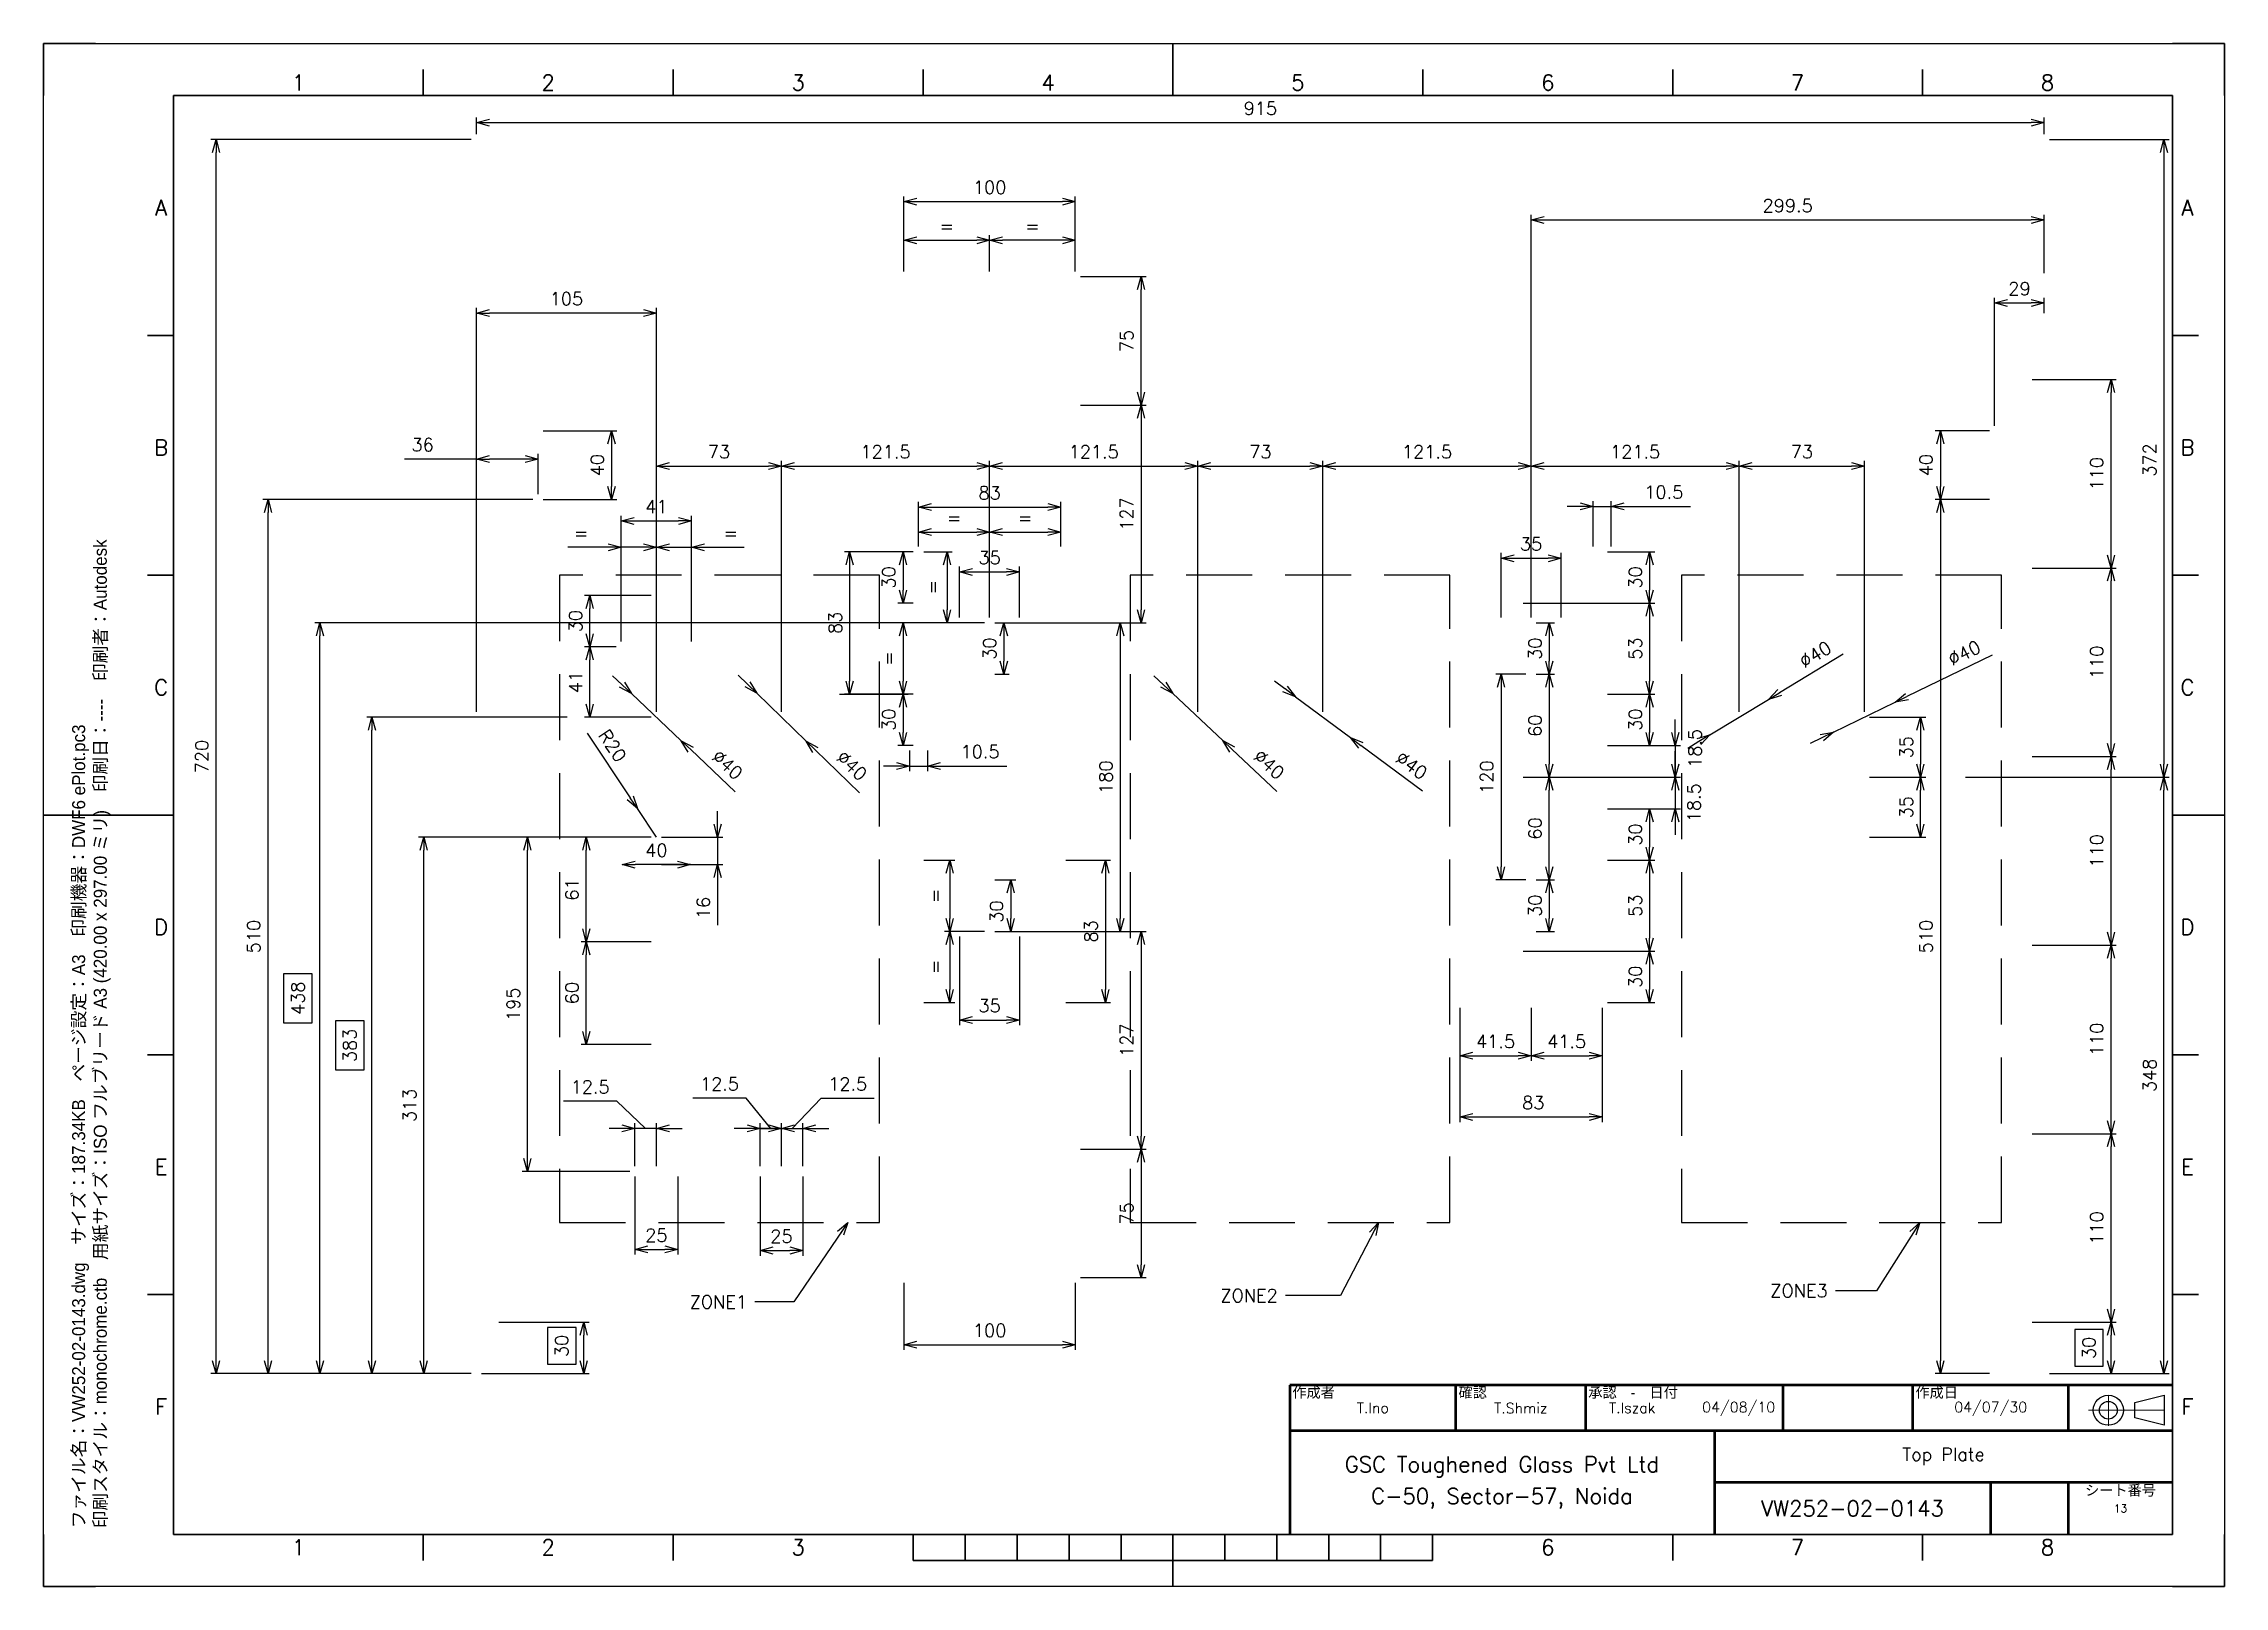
# Paper-space layout 'VW252-02-0143' of a CAD drawing. Header units: millimetres. Extents: x -5 to 415, y -5 to 292.
import ezdxf
from ezdxf.enums import TextEntityAlignment as Align

# ---------------------------------------------------------------- set-up
doc = ezdxf.new("R2010")
doc.units = ezdxf.units.MM
doc.header["$PDMODE"] = 2
doc.linetypes.add('HIDDENX2', pattern=[19.05, 12.7, -6.35])
for name, color, linetype, lineweight in [('スケッチ線', 7, 'HIDDENX2', 25), ('図枠', 8, 'Continuous', 35), ('寸法', 150, 'Continuous', 25), ('表題欄', 8, 'Continuous', 35)]:
    doc.layers.add(name, color=color, linetype=linetype, lineweight=lineweight)
doc.layers.add('ビューポート', color=1, linetype='Continuous')
doc.layers.add('印刷スタンプ', color=30, linetype='Continuous')
doc.layers.get('ビューポート').off()
doc.styles.get("Standard").update_dxf_attribs({"font": 'romans.shx', "bigfont": 'extfont2.shx'})
doc.styles.add('ゴシック', font='MS PGothic.ttf')
doc.dimstyles.new('JIS_25', dxfattribs={"dimscale": 0, "dimtxt": 2.5, "dimasz": 2.5, "dimexe": 1, "dimexo": 1, "dimgap": 1.5, "dimtad": 3, "dimdec": 1, "dimdsep": 46, "dimtxsty": 'Standard', "dimblk": 'OPEN30', "dimcen": 0, "dimclrd": 256, "dimclre": 256, "dimclrt": 179, "dimadec": 0, "dimazin": 2, "dimtp": 0.1, "dimtm": 0.1, "dimtfac": 0.71, "dimtdec": 1, "dimtmove": 0, "dimatfit": 3, "dimldrblk": 'OPEN30', "dimfxl": 1, "dimlwd": -1, "dimlwe": -1, "dimarcsym": 0})

psp = doc.layouts.new('VW252-02-0143')

# ---------------------------------------------------------------- texts
at = {"layer": '印刷スタンプ', "insert": (0.498, 6.184), "char_height": 2.5, "width": 604.10065, "attachment_point": 1, "rotation": 90, "style": 'ゴシック'}
psp.add_mtext('ファイル名：VW252-02-0143.dwg\u3000サイズ：187.34KB\u3000ページ設定：A3\u3000印刷機器：DWF6 ePlot.pc3\\P印刷スタイル：monochrome.ctb\u3000用紙サイズ：ISO フルブリード A3 (420.00 x 297.00 ミリ)\u3000印刷日：----\u3000印刷者：Autodesk', dxfattribs=at)
at = {"layer": '寸法', "color": 179, "char_height": 2.5, "attachment_point": 9}
for s, insert in [('ZONE1', (130.468, 48.512)), ('ZONE2', (232.684, 49.744)), ('ZONE3', (338.587, 50.65))]:
    psp.add_mtext(s, dxfattribs=dict(at, insert=insert))

# ---------------------------------------------------------------- blocks, each defined once
blk = doc.blocks.new('表題欄')
at = {"layer": '表題欄', "linetype": 'Continuous', "lineweight": 50}
for p, q in [((0, 28.73), (-170, 28.73)), ((-170, 28.73), (-170, 0)), ((-138, 20), (-138, 28.73)), ((-113, 20), (-113, 28.73)), ((-75, 20), (-75, 28.73)), ((-50, 20), (-50, 28.73)), ((-20, 20), (-20, 28.73)), ((-170, 20), (0, 20)), ((-88.23, 20), (-88.23, 0)), ((0, 10), (-88.23, 10)), ((-35, 0), (-35, 10)), ((-20, 0), (-20, 10))]:
    blk.add_line(p, q, dxfattribs=at).dxf.unprotected_set("ltscale", 0)
at = {"layer": '表題欄', "linetype": 'Continuous', "lineweight": 18}
for p, q in [((-12.35, 26.82), (-12.35, 20.88)), ((-7.22, 23.91), (-16.16, 23.91)), ((-1.57, 23.91), (-7.22, 23.91))]:
    blk.add_line(p, q, dxfattribs=at)
at = {"layer": '表題欄', "lineweight": 25}
for p, q in [((-7.22, 25.38), (-1.57, 26.82)), ((-7.22, 23.91), (-7.22, 25.38)), ((-1.57, 26.82), (-1.57, 23.91)), ((-7.22, 22.44), (-7.22, 23.91)), ((-1.57, 21.01), (-7.22, 22.44)), ((-1.57, 23.91), (-1.57, 21.01))]:
    blk.add_line(p, q, dxfattribs=at).dxf.unprotected_set("ltscale", 0)
for radius in [2.9, 1.71]:
    blk.add_circle((-12.35, 23.91), radius, dxfattribs=at).dxf.unprotected_set("ltscale", 0)
at = {"layer": '表題欄', "color": 179, "lineweight": 5, "char_height": 2}
for s, insert, width, attachment_point, line_spacing_factor in [('{\\fMS PGothic|b0|i0|c128|p17;作成者}', (-169.5, 28.33), 26.9559, 1, 0.856083), ('{\\fMS PGothic|b0|i0|c128|p17;確認}', (-137.5, 28.33), 26.0627, 1, 0.856083), ('{\\fMS PGothic|b0|i0|c128|p17;承認\u3000-\u3000日付}', (-112.5, 28.33), 41.7838, 1, 0.846), ('{\\fMS PGothic|b0|i0|c128|p17;作成日}', (-49.5, 28.33), 14.5, 1, 0.856083), ('{\\fMS PGothic|b0|i0|c128|p17;シート番号}', (-10, 9.5), 19, 2, 0.856083)]:
    blk.add_mtext(s, dxfattribs=dict(at, insert=insert, width=width, attachment_point=attachment_point, line_spacing_factor=line_spacing_factor))
at = {"layer": '表題欄', "color": 179, "flags": 8}
for tag, height, p in [('DRAWN', 2.5, (-154, 24.36)), ('CHECK', 2.5, (-125.5, 24.36)), ('APPROVE', 2.5, (-104.06, 24.36)), ('APDATE', 2.5, (-83.55, 24.36)), ('DATE', 2.5, (-35, 24.36)), ('PROJECTNAME1', 3.5, (-129.12, 13)), ('DWGNAME', 3.5, (-44.12, 15)), ('PROJECTNAME2', 3.5, (-129.12, 7)), ('DWGNO', 3.5, (-61.62, 5)), ('SHEET', 2, (-10, 5))]:
    blk.add_attdef(tag, text='', height=height, dxfattribs=at).set_placement(p, align=Align.MIDDLE)
blk = doc.blocks.new('図枠')
at = {"layer": '図枠'}
for p, q in [((0, 297), (10, 297)), ((0, 287), (0, 297)), ((410, 297), (420, 297)), ((420, 297), (420, 287)), ((25, 10), (25, 287)), ((25, 287), (410, 287)), ((410, 287), (410, 10)), ((0, 0), (0, 10)), ((410, 10), (25, 10)), ((420, 10), (420, 0)), ((10, 0), (0, 0)), ((420, 0), (410, 0))]:
    blk.add_line(p, q, dxfattribs=at)
at = {"layer": '図枠', "lineweight": 25}
for p, q in [((0, 297), (420, 297)), ((0, 0), (0, 297)), ((420, 297), (420, 0)), ((420, 0), (0, 0))]:
    blk.add_line(p, q, dxfattribs=at)
at = {"layer": '図枠', "lineweight": 35}
for p, q in [((217.5, 287), (217.5, 297)), ((73.12, 287), (73.12, 292)), ((121.25, 287), (121.25, 292)), ((169.38, 287), (169.38, 292)), ((265.62, 287), (265.62, 292)), ((313.75, 287), (313.75, 292)), ((361.88, 287), (361.88, 292)), ((25, 240.83), (20, 240.83)), ((410, 240.83), (415, 240.83)), ((25, 194.67), (20, 194.67)), ((410, 194.67), (415, 194.67)), ((25, 148.5), (0, 148.5)), ((410, 148.5), (420, 148.5)), ((25, 102.33), (20, 102.33)), ((410, 102.33), (415, 102.33)), ((25, 56.17), (20, 56.17)), ((410, 56.17), (415, 56.17)), ((73.12, 10), (73.12, 5)), ((121.25, 10), (121.25, 5)), ((167.5, 5), (167.5, 10)), ((177.5, 5), (177.5, 10)), ((187.5, 5), (187.5, 10)), ((197.5, 5), (197.5, 10)), ((207.5, 5), (207.5, 10)), ((217.5, 10), (217.5, 0)), ((227.5, 5), (227.5, 10)), ((237.5, 5), (237.5, 10)), ((247.5, 5), (247.5, 10)), ((257.5, 5), (257.5, 10)), ((267.5, 5), (267.5, 10)), ((313.75, 10), (313.75, 5)), ((361.88, 10), (361.88, 5)), ((167.5, 5), (267.5, 5))]:
    blk.add_line(p, q, dxfattribs=at)
at = {"layer": '図枠', "color": 179, "lineweight": 25}
for s, p in [('1', (49.06, 288)), ('2', (97.19, 288)), ('3', (145.31, 288)), ('4', (193.44, 288)), ('5', (241.56, 288)), ('6', (289.69, 288)), ('7', (337.81, 288)), ('8', (385.94, 288)), ('A', (22.61, 263.92)), ('A', (412.87, 263.92)), ('B', (22.61, 217.75)), ('B', (412.87, 217.75)), ('C', (22.61, 171.58)), ('C', (412.87, 171.58)), ('D', (22.61, 125.42)), ('D', (412.87, 125.42)), ('E', (22.61, 79.25)), ('E', (412.87, 79.25)), ('F', (22.61, 33.08)), ('F', (412.87, 33.08)), ('1', (49.06, 6.02)), ('2', (97.19, 6.02)), ('3', (145.31, 6.02)), ('6', (289.69, 6.02)), ('7', (337.81, 6.02)), ('8', (385.94, 6.02))]:
    blk.add_text(s, height=3, dxfattribs=at).set_placement(p, align=Align.CENTER)
blk = doc.blocks.new('_Open30')
at = {"color": 0, "linetype": 'ByBlock', "lineweight": -2}
for p, q in [((-1, 0.27), (0, 0)), ((0, 0), (-1, -0.27)), ((0, 0), (-1, 0))]:
    blk.add_line(p, q, dxfattribs=at)
blk = doc.blocks.new('*D4')
at = {"layer": 'Defpoints', "color": 0}
for p in [(68.22, 139.24), (113.01, 139.24), (78.36, 35.95)]:
    blk.add_point(p, dxfattribs=at)
at = {"layer": '寸法'}
for p, q in [((112.01, 139.24), (67.22, 139.24)), ((68.22, 38.45), (68.22, 136.74)), ((77.36, 35.95), (67.22, 35.95))]:
    blk.add_line(p, q, dxfattribs=at)
at = {"layer": '寸法', "xscale": 2.5, "yscale": 2.5, "zscale": 2.5}
for p, rotation in [((68.22, 139.24), 90), ((68.22, 35.95), 270)]:
    blk.add_blockref('_Open30', p, dxfattribs=dict(at, rotation=rotation))
at = {"layer": '寸法', "color": 179, "insert": (65.47, 87.59), "char_height": 2.5, "attachment_point": 5, "rotation": 90}
blk.add_mtext('313', dxfattribs=at)
blk = doc.blocks.new('*D5')
at = {"layer": 'Defpoints', "color": 0}
for p in [(58.22, 162.34), (96.82, 162.34), (78.36, 35.95)]:
    blk.add_point(p, dxfattribs=at)
at = {"layer": '寸法'}
for p, q in [((95.82, 162.34), (57.22, 162.34)), ((58.22, 38.45), (58.22, 159.84)), ((56.72, 103.86), (51.22, 103.86)), ((51.22, 103.86), (51.22, 94.43)), ((56.72, 94.43), (56.72, 103.86)), ((51.22, 94.43), (56.72, 94.43)), ((77.36, 35.95), (57.22, 35.95))]:
    blk.add_line(p, q, dxfattribs=at)
at = {"layer": '寸法', "xscale": 2.5, "yscale": 2.5, "zscale": 2.5}
for p, rotation in [((58.22, 162.34), 90), ((58.22, 35.95), 270)]:
    blk.add_blockref('_Open30', p, dxfattribs=dict(at, rotation=rotation))
at = {"layer": '寸法', "color": 179, "insert": (53.97, 99.14), "char_height": 2.5, "attachment_point": 5, "rotation": 90}
blk.add_mtext('383', dxfattribs=at)
blk = doc.blocks.new('*D6')
at = {"layer": 'Defpoints', "color": 0}
for p in [(48.22, 180.49), (161, 180.49), (78.36, 35.95)]:
    blk.add_point(p, dxfattribs=at)
at = {"layer": '寸法'}
for p, q in [((160, 180.49), (47.22, 180.49)), ((48.22, 38.45), (48.22, 177.99)), ((46.72, 112.93), (41.22, 112.93)), ((41.22, 112.93), (41.22, 103.5)), ((46.72, 103.5), (46.72, 112.93)), ((41.22, 103.5), (46.72, 103.5)), ((77.36, 35.95), (47.22, 35.95))]:
    blk.add_line(p, q, dxfattribs=at)
at = {"layer": '寸法', "xscale": 2.5, "yscale": 2.5, "zscale": 2.5}
for p, rotation in [((48.22, 180.49), 90), ((48.22, 35.95), 270)]:
    blk.add_blockref('_Open30', p, dxfattribs=dict(at, rotation=rotation))
at = {"layer": '寸法', "color": 179, "insert": (43.97, 108.22), "char_height": 2.5, "attachment_point": 5, "rotation": 90}
blk.add_mtext('438', dxfattribs=at)
blk = doc.blocks.new('*D7')
at = {"layer": 'Defpoints', "color": 0}
for p in [(38.22, 204.25), (90.24, 204.25), (78.36, 35.95)]:
    blk.add_point(p, dxfattribs=at)
at = {"layer": '寸法'}
for p, q in [((89.24, 204.25), (37.22, 204.25)), ((38.22, 38.45), (38.22, 201.75)), ((77.36, 35.95), (37.22, 35.95))]:
    blk.add_line(p, q, dxfattribs=at)
at = {"layer": '寸法', "xscale": 2.5, "yscale": 2.5, "zscale": 2.5}
for p, rotation in [((38.22, 204.25), 90), ((38.22, 35.95), 270)]:
    blk.add_blockref('_Open30', p, dxfattribs=dict(at, rotation=rotation))
at = {"layer": '寸法', "color": 179, "insert": (35.47, 120.1), "char_height": 2.5, "attachment_point": 5, "rotation": 90}
blk.add_mtext('510', dxfattribs=at)
blk = doc.blocks.new('*D8')
at = {"layer": 'Defpoints', "color": 0}
for p in [(28.22, 273.55), (78.36, 273.55), (78.36, 35.95)]:
    blk.add_point(p, dxfattribs=at)
at = {"layer": '寸法'}
for p, q in [((77.36, 273.55), (27.22, 273.55)), ((28.22, 38.45), (28.22, 271.05)), ((77.36, 35.95), (27.22, 35.95))]:
    blk.add_line(p, q, dxfattribs=at)
at = {"layer": '寸法', "xscale": 2.5, "yscale": 2.5, "zscale": 2.5}
for p, rotation in [((28.22, 273.55), 90), ((28.22, 35.95), 270)]:
    blk.add_blockref('_Open30', p, dxfattribs=dict(at, rotation=rotation))
at = {"layer": '寸法', "color": 179, "insert": (25.47, 154.75), "char_height": 2.5, "attachment_point": 5, "rotation": 90}
blk.add_mtext('720', dxfattribs=at)
blk = doc.blocks.new('*D9')
at = {"layer": 'Defpoints', "color": 0}
for p in [(81.66, 45.85), (99.04, 45.85), (78.36, 35.95)]:
    blk.add_point(p, dxfattribs=at)
at = {"layer": '寸法'}
for p, q in [((82.66, 45.85), (100.04, 45.85)), ((97.54, 44.81), (92.04, 44.81)), ((92.04, 44.81), (92.04, 37.76)), ((97.54, 37.76), (97.54, 44.81)), ((99.04, 38.45), (99.04, 43.35)), ((79.36, 35.95), (100.04, 35.95)), ((92.04, 37.76), (97.54, 37.76))]:
    blk.add_line(p, q, dxfattribs=at)
at = {"layer": '寸法', "xscale": 2.5, "yscale": 2.5, "zscale": 2.5}
for p, rotation in [((99.04, 45.85), 90), ((99.04, 35.95), 270)]:
    blk.add_blockref('_Open30', p, dxfattribs=dict(at, rotation=rotation))
at = {"layer": '寸法', "color": 179, "insert": (94.79, 41.28), "char_height": 2.5, "attachment_point": 5, "rotation": 90}
blk.add_mtext('30', dxfattribs=at)
blk = doc.blocks.new('*D10')
at = {"layer": 'Defpoints', "color": 0}
for p in [(108.89, 74.89), (117.14, 74.89), (117.14, 59.86)]:
    blk.add_point(p, dxfattribs=at)
at = {"layer": '寸法'}
for p, q in [((108.89, 73.89), (108.89, 58.86)), ((117.14, 73.89), (117.14, 58.86)), ((111.39, 59.86), (114.64, 59.86))]:
    blk.add_line(p, q, dxfattribs=at)
at = {"layer": '寸法', "xscale": 2.5, "yscale": 2.5, "zscale": 2.5, "rotation": 180}
blk.add_blockref('_Open30', (108.89, 59.86), dxfattribs=at)
at = {"layer": '寸法', "xscale": 2.5, "yscale": 2.5, "zscale": 2.5}
blk.add_blockref('_Open30', (117.14, 59.86), dxfattribs=at)
at = {"layer": '寸法', "color": 179, "insert": (113.01, 62.61), "char_height": 2.5, "attachment_point": 5}
blk.add_mtext('25', dxfattribs=at)
blk = doc.blocks.new('*D11')
at = {"layer": 'Defpoints', "color": 0}
for p in [(132.98, 74.89), (141.23, 74.89), (141.23, 59.66)]:
    blk.add_point(p, dxfattribs=at)
at = {"layer": '寸法'}
for p, q in [((132.98, 73.89), (132.98, 58.66)), ((141.23, 73.89), (141.23, 58.66)), ((135.48, 59.66), (138.73, 59.66))]:
    blk.add_line(p, q, dxfattribs=at)
at = {"layer": '寸法', "xscale": 2.5, "yscale": 2.5, "zscale": 2.5, "rotation": 180}
blk.add_blockref('_Open30', (132.98, 59.66), dxfattribs=at)
at = {"layer": '寸法', "xscale": 2.5, "yscale": 2.5, "zscale": 2.5}
blk.add_blockref('_Open30', (141.23, 59.66), dxfattribs=at)
at = {"layer": '寸法', "color": 179, "insert": (137.1, 62.41), "char_height": 2.5, "attachment_point": 5}
blk.add_mtext('25', dxfattribs=at)
blk = doc.blocks.new('*D12')
at = {"layer": 'Defpoints', "color": 0}
for p in [(99.51, 119.11), (113.01, 119.11), (113.01, 99.31)]:
    blk.add_point(p, dxfattribs=at)
at = {"layer": '寸法'}
for p, q in [((112.01, 119.11), (98.51, 119.11)), ((99.51, 101.81), (99.51, 116.61)), ((112.01, 99.31), (98.51, 99.31))]:
    blk.add_line(p, q, dxfattribs=at)
at = {"layer": '寸法', "xscale": 2.5, "yscale": 2.5, "zscale": 2.5}
for p, rotation in [((99.51, 119.11), 90), ((99.51, 99.31), 270)]:
    blk.add_blockref('_Open30', p, dxfattribs=dict(at, rotation=rotation))
at = {"layer": '寸法', "color": 179, "insert": (96.76, 109.21), "char_height": 2.5, "attachment_point": 5, "rotation": 90}
blk.add_mtext('60', dxfattribs=at)
blk = doc.blocks.new('*D13')
at = {"layer": 'Defpoints', "color": 0}
for p in [(99.51, 139.24), (113.01, 139.24), (113.01, 119.11)]:
    blk.add_point(p, dxfattribs=at)
at = {"layer": '寸法'}
for p, q in [((112.01, 139.24), (98.51, 139.24)), ((99.51, 121.61), (99.51, 136.74)), ((112.01, 119.11), (98.51, 119.11))]:
    blk.add_line(p, q, dxfattribs=at)
at = {"layer": '寸法', "xscale": 2.5, "yscale": 2.5, "zscale": 2.5}
for p, rotation in [((99.51, 139.24), 90), ((99.51, 119.11), 270)]:
    blk.add_blockref('_Open30', p, dxfattribs=dict(at, rotation=rotation))
at = {"layer": '寸法', "color": 179, "insert": (96.76, 129.17), "char_height": 2.5, "attachment_point": 5, "rotation": 90}
blk.add_mtext('61', dxfattribs=at)
blk = doc.blocks.new('*D14')
at = {"layer": 'Defpoints', "color": 0}
for p in [(113.01, 139.24), (113.01, 133.96), (124.8, 133.96)]:
    blk.add_point(p, dxfattribs=at)
at = {"layer": '寸法'}
for p, q in [((124.8, 141.74), (124.8, 144.24)), ((114.01, 139.24), (125.8, 139.24)), ((124.8, 139.24), (124.8, 133.96)), ((114.01, 133.96), (125.8, 133.96)), ((124.8, 131.46), (124.8, 122.27))]:
    blk.add_line(p, q, dxfattribs=at)
at = {"layer": '寸法', "xscale": 2.5, "yscale": 2.5, "zscale": 2.5}
for p, rotation in [((124.8, 139.24), 270), ((124.8, 133.96), 90)]:
    blk.add_blockref('_Open30', p, dxfattribs=dict(at, rotation=rotation))
at = {"layer": '寸法', "color": 179, "insert": (122.05, 125.61), "char_height": 2.5, "attachment_point": 5, "rotation": 90}
blk.add_mtext('16', dxfattribs=at)
blk = doc.blocks.new('*D15')
at = {"layer": 'Defpoints', "color": 0}
for p in [(109.35, 144.73), (113.01, 139.24)]:
    blk.add_point(p, dxfattribs=at)
at = {"layer": '寸法'}
for p, q in [((99.66, 159.23), (107.96, 146.81)), ((113.01, 139.24), (109.35, 144.73))]:
    blk.add_line(p, q, dxfattribs=at)
at = {"layer": '寸法', "xscale": 2.5, "yscale": 2.5, "zscale": 2.5, "rotation": 303.7405003358915}
blk.add_blockref('_Open30', (109.35, 144.73), dxfattribs=at)
at = {"layer": '寸法', "color": 179, "insert": (104.57, 156.83), "char_height": 2.5, "attachment_point": 5, "rotation": 303.7405}
blk.add_mtext('R20', dxfattribs=at)
blk = doc.blocks.new('*D16')
at = {"layer": 'Defpoints', "color": 0}
for p in [(106.41, 133.96), (106.41, 133.96), (119.61, 133.96)]:
    blk.add_point(p, dxfattribs=at)
at = {"layer": '寸法'}
blk.add_line((117.11, 133.96), (108.91, 133.96), dxfattribs=at)
at = {"layer": '寸法', "xscale": 2.5, "yscale": 2.5, "zscale": 2.5, "rotation": 180}
blk.add_blockref('_Open30', (106.41, 133.96), dxfattribs=at)
at = {"layer": '寸法', "xscale": 2.5, "yscale": 2.5, "zscale": 2.5}
blk.add_blockref('_Open30', (119.61, 133.96), dxfattribs=at)
at = {"layer": '寸法', "color": 179, "insert": (113.01, 136.71), "char_height": 2.5, "attachment_point": 5}
blk.add_mtext('40', dxfattribs=at)
blk = doc.blocks.new('*D17')
at = {"layer": 'Defpoints', "color": 0}
for p in [(108.21, 166.87), (117.81, 157.81)]:
    blk.add_point(p, dxfattribs=at)
at = {"layer": '寸法'}
for p, q in [((106.4, 168.59), (104.58, 170.31)), ((108.21, 166.87), (117.81, 157.81)), ((128.21, 147.98), (119.62, 156.09))]:
    blk.add_line(p, q, dxfattribs=at)
at = {"layer": '寸法', "xscale": 2.5, "yscale": 2.5, "zscale": 2.5}
for p, rotation in [((108.21, 166.87), 316.6130621744214), ((117.81, 157.81), 136.6130621744214)]:
    blk.add_blockref('_Open30', p, dxfattribs=dict(at, rotation=rotation))
at = {"layer": '寸法', "color": 179, "insert": (126.71, 153.17), "char_height": 2.5, "attachment_point": 5, "rotation": 316.6131}
blk.add_mtext('∅40', dxfattribs=at)
blk = doc.blocks.new('*D18')
at = {"layer": 'Defpoints', "color": 0}
for p in [(132.36, 166.93), (141.84, 157.74)]:
    blk.add_point(p, dxfattribs=at)
at = {"layer": '寸法'}
for p, q in [((130.57, 168.67), (128.78, 170.42)), ((132.36, 166.93), (141.84, 157.74)), ((152.11, 147.78), (143.63, 156))]:
    blk.add_line(p, q, dxfattribs=at)
at = {"layer": '寸法', "xscale": 2.5, "yscale": 2.5, "zscale": 2.5}
for p, rotation in [((132.36, 166.93), 315.871463514372), ((141.84, 157.74), 135.871463514372)]:
    blk.add_blockref('_Open30', p, dxfattribs=dict(at, rotation=rotation))
at = {"layer": '寸法', "color": 179, "insert": (150.68, 153), "char_height": 2.5, "attachment_point": 5, "rotation": 315.8715}
blk.add_mtext('∅40', dxfattribs=at)
blk = doc.blocks.new('*D19')
at = {"layer": 'Defpoints', "color": 0}
for p in [(100.19, 175.87), (106.25, 175.87), (113.01, 162.34)]:
    blk.add_point(p, dxfattribs=at)
at = {"layer": '寸法'}
for p, q in [((105.25, 175.87), (99.19, 175.87)), ((100.19, 164.84), (100.19, 173.37)), ((112.01, 162.34), (99.19, 162.34))]:
    blk.add_line(p, q, dxfattribs=at)
at = {"layer": '寸法', "xscale": 2.5, "yscale": 2.5, "zscale": 2.5}
for p, rotation in [((100.19, 175.87), 90), ((100.19, 162.34), 270)]:
    blk.add_blockref('_Open30', p, dxfattribs=dict(at, rotation=rotation))
at = {"layer": '寸法', "color": 179, "insert": (97.44, 169.1), "char_height": 2.5, "attachment_point": 5, "rotation": 90}
blk.add_mtext('41', dxfattribs=at)
blk = doc.blocks.new('*D20')
at = {"layer": 'Defpoints', "color": 0}
for p in [(100.19, 185.77), (113.01, 185.77), (106.25, 175.87)]:
    blk.add_point(p, dxfattribs=at)
at = {"layer": '寸法'}
for p, q in [((112.01, 185.77), (99.19, 185.77)), ((100.19, 178.37), (100.19, 183.27)), ((105.25, 175.87), (99.19, 175.87))]:
    blk.add_line(p, q, dxfattribs=at)
at = {"layer": '寸法', "xscale": 2.5, "yscale": 2.5, "zscale": 2.5}
for p, rotation in [((100.19, 185.77), 90), ((100.19, 175.87), 270)]:
    blk.add_blockref('_Open30', p, dxfattribs=dict(at, rotation=rotation))
at = {"layer": '寸法', "color": 179, "insert": (97.44, 180.82), "char_height": 2.5, "attachment_point": 5, "rotation": 90}
blk.add_mtext('30', dxfattribs=at)
blk = doc.blocks.new('*D21')
at = {"layer": 'Defpoints', "color": 0}
for p in [(119.78, 200.12), (106.25, 175.87), (119.78, 175.87)]:
    blk.add_point(p, dxfattribs=at)
at = {"layer": '寸法'}
for p, q in [((106.25, 176.87), (106.25, 201.12)), ((108.75, 200.12), (117.28, 200.12)), ((119.78, 176.87), (119.78, 201.12))]:
    blk.add_line(p, q, dxfattribs=at)
at = {"layer": '寸法', "xscale": 2.5, "yscale": 2.5, "zscale": 2.5, "rotation": 180}
blk.add_blockref('_Open30', (106.25, 200.12), dxfattribs=at)
at = {"layer": '寸法', "xscale": 2.5, "yscale": 2.5, "zscale": 2.5}
blk.add_blockref('_Open30', (119.78, 200.12), dxfattribs=at)
at = {"layer": '寸法', "color": 179, "insert": (113.01, 202.87), "char_height": 2.5, "attachment_point": 5}
blk.add_mtext('41', dxfattribs=at)
blk = doc.blocks.new('*D22')
at = {"layer": 'Defpoints', "color": 0}
for p in [(78.36, 212.02), (78.36, 204.25), (90.24, 204.25)]:
    blk.add_point(p, dxfattribs=at)
at = {"layer": '寸法'}
for p, q in [((78.36, 212.02), (64.48, 212.02)), ((78.36, 205.25), (78.36, 213.02)), ((87.74, 212.02), (80.86, 212.02)), ((90.24, 205.25), (90.24, 213.02))]:
    blk.add_line(p, q, dxfattribs=at)
at = {"layer": '寸法', "xscale": 2.5, "yscale": 2.5, "zscale": 2.5, "rotation": 180}
blk.add_blockref('_Open30', (78.36, 212.02), dxfattribs=at)
at = {"layer": '寸法', "xscale": 2.5, "yscale": 2.5, "zscale": 2.5}
blk.add_blockref('_Open30', (90.24, 212.02), dxfattribs=at)
at = {"layer": '寸法', "color": 179, "insert": (68, 214.77), "char_height": 2.5, "attachment_point": 5}
blk.add_mtext('36', dxfattribs=at)
blk = doc.blocks.new('*D23')
at = {"layer": 'Defpoints', "color": 0}
for p in [(90.24, 217.45), (90.24, 204.25), (104.37, 204.25)]:
    blk.add_point(p, dxfattribs=at)
at = {"layer": '寸法'}
for p, q in [((91.24, 217.45), (105.37, 217.45)), ((104.37, 214.95), (104.37, 206.75)), ((91.24, 204.25), (105.37, 204.25))]:
    blk.add_line(p, q, dxfattribs=at)
at = {"layer": '寸法', "xscale": 2.5, "yscale": 2.5, "zscale": 2.5}
for p, rotation in [((104.37, 217.45), 90), ((104.37, 204.25), 270)]:
    blk.add_blockref('_Open30', p, dxfattribs=dict(at, rotation=rotation))
at = {"layer": '寸法', "color": 179, "insert": (101.62, 210.85), "char_height": 2.5, "attachment_point": 5, "rotation": 90}
blk.add_mtext('40', dxfattribs=at)
blk = doc.blocks.new('*D24')
at = {"layer": 'Defpoints', "color": 0}
for p in [(193.7, 261.59), (160.7, 247.15), (193.7, 247.15)]:
    blk.add_point(p, dxfattribs=at)
at = {"layer": '寸法'}
for p, q in [((160.7, 248.15), (160.7, 262.59)), ((163.2, 261.59), (191.2, 261.59)), ((193.7, 248.15), (193.7, 262.59))]:
    blk.add_line(p, q, dxfattribs=at)
at = {"layer": '寸法', "xscale": 2.5, "yscale": 2.5, "zscale": 2.5, "rotation": 180}
blk.add_blockref('_Open30', (160.7, 261.59), dxfattribs=at)
at = {"layer": '寸法', "xscale": 2.5, "yscale": 2.5, "zscale": 2.5}
blk.add_blockref('_Open30', (193.7, 261.59), dxfattribs=at)
at = {"layer": '寸法', "color": 179, "insert": (177.2, 264.34), "char_height": 2.5, "attachment_point": 5}
blk.add_mtext('100', dxfattribs=at)
blk = doc.blocks.new('*D25')
at = {"layer": 'Defpoints', "color": 0}
for p in [(177.2, 254.14), (160.7, 247.15), (177.2, 247.15)]:
    blk.add_point(p, dxfattribs=at)
at = {"layer": '寸法'}
for p, q in [((160.7, 248.15), (160.7, 255.14)), ((163.2, 254.14), (174.7, 254.14)), ((177.2, 248.15), (177.2, 255.14))]:
    blk.add_line(p, q, dxfattribs=at)
at = {"layer": '寸法', "xscale": 2.5, "yscale": 2.5, "zscale": 2.5, "rotation": 180}
blk.add_blockref('_Open30', (160.7, 254.14), dxfattribs=at)
at = {"layer": '寸法', "xscale": 2.5, "yscale": 2.5, "zscale": 2.5}
blk.add_blockref('_Open30', (177.2, 254.14), dxfattribs=at)
at = {"layer": '寸法', "color": 179, "insert": (168.95, 256.89), "char_height": 2.5, "attachment_point": 5}
blk.add_mtext('=', dxfattribs=at)
blk = doc.blocks.new('*D26')
at = {"layer": 'Defpoints', "color": 0}
for p in [(193.7, 247.15), (206.35, 247.15), (193.7, 222.4)]:
    blk.add_point(p, dxfattribs=at)
at = {"layer": '寸法'}
for p, q in [((194.7, 247.15), (207.35, 247.15)), ((206.35, 224.9), (206.35, 244.65)), ((194.7, 222.4), (207.35, 222.4))]:
    blk.add_line(p, q, dxfattribs=at)
at = {"layer": '寸法', "xscale": 2.5, "yscale": 2.5, "zscale": 2.5}
for p, rotation in [((206.35, 247.15), 90), ((206.35, 222.4), 270)]:
    blk.add_blockref('_Open30', p, dxfattribs=dict(at, rotation=rotation))
at = {"layer": '寸法', "color": 179, "insert": (203.6, 234.77), "char_height": 2.5, "attachment_point": 5, "rotation": 90}
blk.add_mtext('75', dxfattribs=at)
blk = doc.blocks.new('*D27')
at = {"layer": 'Defpoints', "color": 0}
for p in [(137.1, 210.67), (113.01, 162.34), (137.1, 162.34)]:
    blk.add_point(p, dxfattribs=at)
at = {"layer": '寸法'}
for p, q in [((113.01, 163.34), (113.01, 211.67)), ((115.51, 210.67), (134.6, 210.67)), ((137.1, 163.34), (137.1, 211.67))]:
    blk.add_line(p, q, dxfattribs=at)
at = {"layer": '寸法', "xscale": 2.5, "yscale": 2.5, "zscale": 2.5, "rotation": 180}
blk.add_blockref('_Open30', (113.01, 210.67), dxfattribs=at)
at = {"layer": '寸法', "xscale": 2.5, "yscale": 2.5, "zscale": 2.5}
blk.add_blockref('_Open30', (137.1, 210.67), dxfattribs=at)
at = {"layer": '寸法', "color": 179, "insert": (125.06, 213.42), "char_height": 2.5, "attachment_point": 5}
blk.add_mtext('73', dxfattribs=at)
blk = doc.blocks.new('*D28')
at = {"layer": 'Defpoints', "color": 0}
for p in [(177.2, 210.67), (177.2, 180.49), (137.1, 162.34)]:
    blk.add_point(p, dxfattribs=at)
at = {"layer": '寸法'}
for p, q in [((137.1, 163.34), (137.1, 211.67)), ((139.6, 210.67), (174.7, 210.67)), ((177.2, 181.49), (177.2, 211.67))]:
    blk.add_line(p, q, dxfattribs=at)
at = {"layer": '寸法', "xscale": 2.5, "yscale": 2.5, "zscale": 2.5, "rotation": 180}
blk.add_blockref('_Open30', (137.1, 210.67), dxfattribs=at)
at = {"layer": '寸法', "xscale": 2.5, "yscale": 2.5, "zscale": 2.5}
blk.add_blockref('_Open30', (177.2, 210.67), dxfattribs=at)
at = {"layer": '寸法', "color": 179, "insert": (157.15, 213.42), "char_height": 2.5, "attachment_point": 5}
blk.add_mtext('121.5', dxfattribs=at)
blk = doc.blocks.new('*D29')
at = {"layer": 'Defpoints', "color": 0}
for p in [(217.29, 210.67), (177.2, 180.49), (217.29, 162.34)]:
    blk.add_point(p, dxfattribs=at)
at = {"layer": '寸法'}
for p, q in [((177.2, 181.49), (177.2, 211.67)), ((179.7, 210.67), (214.79, 210.67)), ((217.29, 163.34), (217.29, 211.67))]:
    blk.add_line(p, q, dxfattribs=at)
at = {"layer": '寸法', "xscale": 2.5, "yscale": 2.5, "zscale": 2.5, "rotation": 180}
blk.add_blockref('_Open30', (177.2, 210.67), dxfattribs=at)
at = {"layer": '寸法', "xscale": 2.5, "yscale": 2.5, "zscale": 2.5}
blk.add_blockref('_Open30', (217.29, 210.67), dxfattribs=at)
at = {"layer": '寸法', "color": 179, "insert": (197.24, 213.42), "char_height": 2.5, "attachment_point": 5}
blk.add_mtext('121.5', dxfattribs=at)
blk = doc.blocks.new('*D30')
at = {"layer": 'Defpoints', "color": 0}
for p in [(241.38, 210.67), (217.29, 162.34), (241.38, 162.34)]:
    blk.add_point(p, dxfattribs=at)
at = {"layer": '寸法'}
for p, q in [((217.29, 163.34), (217.29, 211.67)), ((219.79, 210.67), (238.88, 210.67)), ((241.38, 163.34), (241.38, 211.67))]:
    blk.add_line(p, q, dxfattribs=at)
at = {"layer": '寸法', "xscale": 2.5, "yscale": 2.5, "zscale": 2.5, "rotation": 180}
blk.add_blockref('_Open30', (217.29, 210.67), dxfattribs=at)
at = {"layer": '寸法', "xscale": 2.5, "yscale": 2.5, "zscale": 2.5}
blk.add_blockref('_Open30', (241.38, 210.67), dxfattribs=at)
at = {"layer": '寸法', "color": 179, "insert": (229.34, 213.42), "char_height": 2.5, "attachment_point": 5}
blk.add_mtext('73', dxfattribs=at)
blk = doc.blocks.new('*D31')
at = {"layer": 'Defpoints', "color": 0}
for p in [(281.48, 210.67), (281.48, 180.49), (241.38, 162.34)]:
    blk.add_point(p, dxfattribs=at)
at = {"layer": '寸法'}
for p, q in [((241.38, 163.34), (241.38, 211.67)), ((243.88, 210.67), (278.98, 210.67)), ((281.48, 181.49), (281.48, 211.67))]:
    blk.add_line(p, q, dxfattribs=at)
at = {"layer": '寸法', "xscale": 2.5, "yscale": 2.5, "zscale": 2.5, "rotation": 180}
blk.add_blockref('_Open30', (241.38, 210.67), dxfattribs=at)
at = {"layer": '寸法', "xscale": 2.5, "yscale": 2.5, "zscale": 2.5}
blk.add_blockref('_Open30', (281.48, 210.67), dxfattribs=at)
at = {"layer": '寸法', "color": 179, "insert": (261.43, 213.42), "char_height": 2.5, "attachment_point": 5}
blk.add_mtext('121.5', dxfattribs=at)
blk = doc.blocks.new('*D32')
at = {"layer": 'Defpoints', "color": 0}
for p in [(321.57, 210.67), (281.48, 180.49), (321.57, 162.34)]:
    blk.add_point(p, dxfattribs=at)
at = {"layer": '寸法'}
for p, q in [((281.48, 181.49), (281.48, 211.67)), ((283.98, 210.67), (319.07, 210.67)), ((321.57, 163.34), (321.57, 211.67))]:
    blk.add_line(p, q, dxfattribs=at)
at = {"layer": '寸法', "xscale": 2.5, "yscale": 2.5, "zscale": 2.5, "rotation": 180}
blk.add_blockref('_Open30', (281.48, 210.67), dxfattribs=at)
at = {"layer": '寸法', "xscale": 2.5, "yscale": 2.5, "zscale": 2.5}
blk.add_blockref('_Open30', (321.57, 210.67), dxfattribs=at)
at = {"layer": '寸法', "color": 179, "insert": (301.52, 213.42), "char_height": 2.5, "attachment_point": 5}
blk.add_mtext('121.5', dxfattribs=at)
blk = doc.blocks.new('*D33')
at = {"layer": 'Defpoints', "color": 0}
for p in [(345.66, 210.67), (321.57, 162.34), (345.66, 162.34)]:
    blk.add_point(p, dxfattribs=at)
at = {"layer": '寸法'}
for p, q in [((321.57, 163.34), (321.57, 211.67)), ((324.07, 210.67), (343.16, 210.67)), ((345.66, 163.34), (345.66, 211.67))]:
    blk.add_line(p, q, dxfattribs=at)
at = {"layer": '寸法', "xscale": 2.5, "yscale": 2.5, "zscale": 2.5, "rotation": 180}
blk.add_blockref('_Open30', (321.57, 210.67), dxfattribs=at)
at = {"layer": '寸法', "xscale": 2.5, "yscale": 2.5, "zscale": 2.5}
blk.add_blockref('_Open30', (345.66, 210.67), dxfattribs=at)
at = {"layer": '寸法', "color": 179, "insert": (333.62, 213.42), "char_height": 2.5, "attachment_point": 5}
blk.add_mtext('73', dxfattribs=at)
blk = doc.blocks.new('*D34')
at = {"layer": 'Defpoints', "color": 0}
for p in [(78.36, 240.14), (78.36, 162.34), (113.01, 162.34)]:
    blk.add_point(p, dxfattribs=at)
at = {"layer": '寸法'}
for p, q in [((78.36, 163.34), (78.36, 241.14)), ((110.51, 240.14), (80.86, 240.14)), ((113.01, 163.34), (113.01, 241.14))]:
    blk.add_line(p, q, dxfattribs=at)
at = {"layer": '寸法', "xscale": 2.5, "yscale": 2.5, "zscale": 2.5, "rotation": 180}
blk.add_blockref('_Open30', (78.36, 240.14), dxfattribs=at)
at = {"layer": '寸法', "xscale": 2.5, "yscale": 2.5, "zscale": 2.5}
blk.add_blockref('_Open30', (113.01, 240.14), dxfattribs=at)
at = {"layer": '寸法', "color": 179, "insert": (95.69, 242.89), "char_height": 2.5, "attachment_point": 5}
blk.add_mtext('105', dxfattribs=at)
blk = doc.blocks.new('*D35')
at = {"layer": 'Defpoints', "color": 0}
for p in [(193.7, 222.4), (177.2, 180.49), (206.35, 180.49)]:
    blk.add_point(p, dxfattribs=at)
at = {"layer": '寸法'}
for p, q in [((194.7, 222.4), (207.35, 222.4)), ((206.35, 219.9), (206.35, 182.99)), ((178.2, 180.49), (207.35, 180.49))]:
    blk.add_line(p, q, dxfattribs=at)
at = {"layer": '寸法', "xscale": 2.5, "yscale": 2.5, "zscale": 2.5}
for p, rotation in [((206.35, 222.4), 90), ((206.35, 180.49), 270)]:
    blk.add_blockref('_Open30', p, dxfattribs=dict(at, rotation=rotation))
at = {"layer": '寸法', "color": 179, "insert": (203.6, 201.44), "char_height": 2.5, "attachment_point": 5, "rotation": 90}
blk.add_mtext('127', dxfattribs=at)
blk = doc.blocks.new('*D36')
at = {"layer": 'Defpoints', "color": 0}
for p in [(177.2, 180.49), (177.2, 121.09), (202.35, 121.09)]:
    blk.add_point(p, dxfattribs=at)
at = {"layer": '寸法'}
for p, q in [((178.2, 180.49), (203.35, 180.49)), ((202.35, 177.99), (202.35, 123.59)), ((178.2, 121.09), (203.35, 121.09))]:
    blk.add_line(p, q, dxfattribs=at)
at = {"layer": '寸法', "xscale": 2.5, "yscale": 2.5, "zscale": 2.5}
for p, rotation in [((202.35, 180.49), 90), ((202.35, 121.09), 270)]:
    blk.add_blockref('_Open30', p, dxfattribs=dict(at, rotation=rotation))
at = {"layer": '寸法', "color": 179, "insert": (199.6, 150.79), "char_height": 2.5, "attachment_point": 5, "rotation": 90}
blk.add_mtext('180', dxfattribs=at)
blk = doc.blocks.new('*D37')
at = {"layer": 'Defpoints', "color": 0}
for p in [(177.2, 121.09), (193.7, 79.18), (206.35, 79.18)]:
    blk.add_point(p, dxfattribs=at)
at = {"layer": '寸法'}
for p, q in [((178.2, 121.09), (207.35, 121.09)), ((206.35, 118.59), (206.35, 81.68)), ((194.7, 79.18), (207.35, 79.18))]:
    blk.add_line(p, q, dxfattribs=at)
at = {"layer": '寸法', "xscale": 2.5, "yscale": 2.5, "zscale": 2.5}
for p, rotation in [((206.35, 121.09), 90), ((206.35, 79.18), 270)]:
    blk.add_blockref('_Open30', p, dxfattribs=dict(at, rotation=rotation))
at = {"layer": '寸法', "color": 179, "insert": (203.6, 100.13), "char_height": 2.5, "attachment_point": 5, "rotation": 90}
blk.add_mtext('127', dxfattribs=at)
blk = doc.blocks.new('*D38')
at = {"layer": 'Defpoints', "color": 0}
for p in [(193.7, 79.18), (193.7, 54.43), (206.35, 54.43)]:
    blk.add_point(p, dxfattribs=at)
at = {"layer": '寸法'}
for p, q in [((194.7, 79.18), (207.35, 79.18)), ((206.35, 76.68), (206.35, 56.93)), ((194.7, 54.43), (207.35, 54.43))]:
    blk.add_line(p, q, dxfattribs=at)
at = {"layer": '寸法', "xscale": 2.5, "yscale": 2.5, "zscale": 2.5}
for p, rotation in [((206.35, 79.18), 90), ((206.35, 54.43), 270)]:
    blk.add_blockref('_Open30', p, dxfattribs=dict(at, rotation=rotation))
at = {"layer": '寸法', "color": 179, "insert": (203.6, 66.8), "char_height": 2.5, "attachment_point": 5, "rotation": 90}
blk.add_mtext('75', dxfattribs=at)
blk = doc.blocks.new('*D39')
at = {"layer": 'Defpoints', "color": 0}
for p in [(190.89, 202.77), (163.5, 194.18), (190.89, 194.18)]:
    blk.add_point(p, dxfattribs=at)
at = {"layer": '寸法'}
for p, q in [((163.5, 195.18), (163.5, 203.77)), ((166, 202.77), (188.39, 202.77)), ((190.89, 195.18), (190.89, 203.77))]:
    blk.add_line(p, q, dxfattribs=at)
at = {"layer": '寸法', "xscale": 2.5, "yscale": 2.5, "zscale": 2.5, "rotation": 180}
blk.add_blockref('_Open30', (163.5, 202.77), dxfattribs=at)
at = {"layer": '寸法', "xscale": 2.5, "yscale": 2.5, "zscale": 2.5}
blk.add_blockref('_Open30', (190.89, 202.77), dxfattribs=at)
at = {"layer": '寸法', "color": 179, "insert": (177.2, 205.52), "char_height": 2.5, "attachment_point": 5}
blk.add_mtext('83', dxfattribs=at)
blk = doc.blocks.new('*D40')
at = {"layer": 'Defpoints', "color": 0}
for p in [(163.5, 194.18), (160.53, 184.28), (163.5, 184.28)]:
    blk.add_point(p, dxfattribs=at)
at = {"layer": '寸法'}
for p, q in [((162.5, 194.18), (159.53, 194.18)), ((160.53, 191.68), (160.53, 186.78)), ((162.5, 184.28), (159.53, 184.28))]:
    blk.add_line(p, q, dxfattribs=at)
at = {"layer": '寸法', "xscale": 2.5, "yscale": 2.5, "zscale": 2.5}
for p, rotation in [((160.53, 194.18), 90), ((160.53, 184.28), 270)]:
    blk.add_blockref('_Open30', p, dxfattribs=dict(at, rotation=rotation))
at = {"layer": '寸法', "color": 179, "insert": (157.78, 189.23), "char_height": 2.5, "attachment_point": 5, "rotation": 90}
blk.add_mtext('30', dxfattribs=at)
blk = doc.blocks.new('*D41')
at = {"layer": 'Defpoints', "color": 0}
for p in [(163.5, 194.18), (150.22, 166.79), (163.5, 166.79)]:
    blk.add_point(p, dxfattribs=at)
at = {"layer": '寸法'}
for p, q in [((162.5, 194.18), (149.22, 194.18)), ((150.22, 191.68), (150.22, 169.29)), ((162.5, 166.79), (149.22, 166.79))]:
    blk.add_line(p, q, dxfattribs=at)
at = {"layer": '寸法', "xscale": 2.5, "yscale": 2.5, "zscale": 2.5}
for p, rotation in [((150.22, 194.18), 90), ((150.22, 166.79), 270)]:
    blk.add_blockref('_Open30', p, dxfattribs=dict(at, rotation=rotation))
at = {"layer": '寸法', "color": 179, "insert": (147.47, 180.49), "char_height": 2.5, "attachment_point": 5, "rotation": 90}
blk.add_mtext('83', dxfattribs=at)
blk = doc.blocks.new('*D42')
at = {"layer": 'Defpoints', "color": 0}
for p in [(163.5, 166.79), (160.53, 156.89), (163.5, 156.89)]:
    blk.add_point(p, dxfattribs=at)
at = {"layer": '寸法'}
for p, q in [((162.5, 166.79), (159.53, 166.79)), ((160.53, 164.29), (160.53, 159.39)), ((162.5, 156.89), (159.53, 156.89))]:
    blk.add_line(p, q, dxfattribs=at)
at = {"layer": '寸法', "xscale": 2.5, "yscale": 2.5, "zscale": 2.5}
for p, rotation in [((160.53, 166.79), 90), ((160.53, 156.89), 270)]:
    blk.add_blockref('_Open30', p, dxfattribs=dict(at, rotation=rotation))
at = {"layer": '寸法', "color": 179, "insert": (157.78, 161.84), "char_height": 2.5, "attachment_point": 5, "rotation": 90}
blk.add_mtext('30', dxfattribs=at)
blk = doc.blocks.new('*D43')
at = {"layer": 'Defpoints', "color": 0}
for p in [(182.97, 190.31), (171.42, 180.49), (182.97, 180.49)]:
    blk.add_point(p, dxfattribs=at)
at = {"layer": '寸法'}
for p, q in [((171.42, 181.49), (171.42, 191.31)), ((173.92, 190.31), (180.47, 190.31)), ((182.97, 181.49), (182.97, 191.31))]:
    blk.add_line(p, q, dxfattribs=at)
at = {"layer": '寸法', "xscale": 2.5, "yscale": 2.5, "zscale": 2.5, "rotation": 180}
blk.add_blockref('_Open30', (171.42, 190.31), dxfattribs=at)
at = {"layer": '寸法', "xscale": 2.5, "yscale": 2.5, "zscale": 2.5}
blk.add_blockref('_Open30', (182.97, 190.31), dxfattribs=at)
at = {"layer": '寸法', "color": 179, "insert": (177.2, 193.06), "char_height": 2.5, "attachment_point": 5}
blk.add_mtext('35', dxfattribs=at)
blk = doc.blocks.new('*D44')
at = {"layer": 'Defpoints', "color": 0}
for p in [(177.2, 180.49), (177.2, 170.59), (179.93, 170.59)]:
    blk.add_point(p, dxfattribs=at)
at = {"layer": '寸法'}
for p, q in [((178.2, 180.49), (180.93, 180.49)), ((179.93, 177.99), (179.93, 173.09)), ((178.2, 170.59), (180.93, 170.59))]:
    blk.add_line(p, q, dxfattribs=at)
at = {"layer": '寸法', "xscale": 2.5, "yscale": 2.5, "zscale": 2.5}
for p, rotation in [((179.93, 180.49), 90), ((179.93, 170.59), 270)]:
    blk.add_blockref('_Open30', p, dxfattribs=dict(at, rotation=rotation))
at = {"layer": '寸法', "color": 179, "insert": (177.18, 175.54), "char_height": 2.5, "attachment_point": 5, "rotation": 90}
blk.add_mtext('30', dxfattribs=at)
blk = doc.blocks.new('*D45')
at = {"layer": 'Defpoints', "color": 0}
for p in [(177.2, 197.98), (163.5, 194.18), (177.2, 194.18)]:
    blk.add_point(p, dxfattribs=at)
at = {"layer": '寸法'}
for p, q in [((163.5, 195.18), (163.5, 198.98)), ((166, 197.98), (174.7, 197.98)), ((177.2, 195.18), (177.2, 198.98))]:
    blk.add_line(p, q, dxfattribs=at)
at = {"layer": '寸法', "xscale": 2.5, "yscale": 2.5, "zscale": 2.5, "rotation": 180}
blk.add_blockref('_Open30', (163.5, 197.98), dxfattribs=at)
at = {"layer": '寸法', "xscale": 2.5, "yscale": 2.5, "zscale": 2.5}
blk.add_blockref('_Open30', (177.2, 197.98), dxfattribs=at)
at = {"layer": '寸法', "color": 179, "insert": (170.35, 200.73), "char_height": 2.5, "attachment_point": 5}
blk.add_mtext('=', dxfattribs=at)
blk = doc.blocks.new('*D46')
at = {"layer": 'Defpoints', "color": 0}
for p in [(190.89, 197.98), (177.2, 194.18), (190.89, 194.18)]:
    blk.add_point(p, dxfattribs=at)
at = {"layer": '寸法'}
for p, q in [((177.2, 195.18), (177.2, 198.98)), ((179.7, 197.98), (188.39, 197.98)), ((190.89, 195.18), (190.89, 198.98))]:
    blk.add_line(p, q, dxfattribs=at)
at = {"layer": '寸法', "xscale": 2.5, "yscale": 2.5, "zscale": 2.5, "rotation": 180}
blk.add_blockref('_Open30', (177.2, 197.98), dxfattribs=at)
at = {"layer": '寸法', "xscale": 2.5, "yscale": 2.5, "zscale": 2.5}
blk.add_blockref('_Open30', (190.89, 197.98), dxfattribs=at)
at = {"layer": '寸法', "color": 179, "insert": (184.04, 200.73), "char_height": 2.5, "attachment_point": 5}
blk.add_mtext('=', dxfattribs=at)
blk = doc.blocks.new('*D47')
at = {"layer": 'Defpoints', "color": 0}
for p in [(163.5, 194.18), (169, 180.49), (177.2, 180.49)]:
    blk.add_point(p, dxfattribs=at)
at = {"layer": '寸法'}
for p, q in [((164.5, 194.18), (170, 194.18)), ((169, 191.68), (169, 182.99)), ((176.2, 180.49), (168, 180.49))]:
    blk.add_line(p, q, dxfattribs=at)
at = {"layer": '寸法', "xscale": 2.5, "yscale": 2.5, "zscale": 2.5}
for p, rotation in [((169, 194.18), 90), ((169, 180.49), 270)]:
    blk.add_blockref('_Open30', p, dxfattribs=dict(at, rotation=rotation))
at = {"layer": '寸法', "color": 179, "insert": (166.25, 187.34), "char_height": 2.5, "attachment_point": 5, "rotation": 90}
blk.add_mtext('=', dxfattribs=at)
blk = doc.blocks.new('*D48')
at = {"layer": 'Defpoints', "color": 0}
for p in [(177.2, 180.49), (147.31, 166.79), (160.53, 166.79)]:
    blk.add_point(p, dxfattribs=at)
at = {"layer": '寸法'}
for p, q in [((176.2, 180.49), (159.53, 180.49)), ((160.53, 177.99), (160.53, 169.29)), ((148.31, 166.79), (161.53, 166.79))]:
    blk.add_line(p, q, dxfattribs=at)
at = {"layer": '寸法', "xscale": 2.5, "yscale": 2.5, "zscale": 2.5}
for p, rotation in [((160.53, 180.49), 90), ((160.53, 166.79), 270)]:
    blk.add_blockref('_Open30', p, dxfattribs=dict(at, rotation=rotation))
at = {"layer": '寸法', "color": 179, "insert": (157.78, 173.64), "char_height": 2.5, "attachment_point": 5, "rotation": 90}
blk.add_mtext('=', dxfattribs=at)
blk = doc.blocks.new('*D49')
at = {"layer": 'Defpoints', "color": 0}
for p in [(161.77, 156.89), (165.23, 156.89), (165.23, 152.92)]:
    blk.add_point(p, dxfattribs=at)
at = {"layer": '寸法'}
for p, q in [((161.77, 155.89), (161.77, 151.92)), ((165.23, 155.89), (165.23, 151.92)), ((159.27, 152.92), (156.77, 152.92)), ((161.77, 152.92), (165.23, 152.92)), ((167.73, 152.92), (180.5, 152.92))]:
    blk.add_line(p, q, dxfattribs=at)
at = {"layer": '寸法', "xscale": 2.5, "yscale": 2.5, "zscale": 2.5}
blk.add_blockref('_Open30', (161.77, 152.92), dxfattribs=at)
at = {"layer": '寸法', "xscale": 2.5, "yscale": 2.5, "zscale": 2.5, "rotation": 180}
blk.add_blockref('_Open30', (165.23, 152.92), dxfattribs=at)
at = {"layer": '寸法', "color": 179, "insert": (175.36, 155.67), "char_height": 2.5, "attachment_point": 5}
blk.add_mtext('10.5', dxfattribs=at)
blk = doc.blocks.new('*D50')
at = {"layer": 'Defpoints', "color": 0}
for p in [(171.42, 121.09), (182.97, 121.09), (182.97, 104.02)]:
    blk.add_point(p, dxfattribs=at)
at = {"layer": '寸法'}
for p, q in [((171.42, 120.09), (171.42, 103.02)), ((182.97, 120.09), (182.97, 103.02)), ((173.92, 104.02), (180.47, 104.02))]:
    blk.add_line(p, q, dxfattribs=at)
at = {"layer": '寸法', "xscale": 2.5, "yscale": 2.5, "zscale": 2.5, "rotation": 180}
blk.add_blockref('_Open30', (171.42, 104.02), dxfattribs=at)
at = {"layer": '寸法', "xscale": 2.5, "yscale": 2.5, "zscale": 2.5}
blk.add_blockref('_Open30', (182.97, 104.02), dxfattribs=at)
at = {"layer": '寸法', "color": 179, "insert": (177.2, 106.77), "char_height": 2.5, "attachment_point": 5}
blk.add_mtext('35', dxfattribs=at)
blk = doc.blocks.new('*D51')
at = {"layer": 'Defpoints', "color": 0}
for p in [(177.2, 130.99), (177.2, 121.09), (181.27, 121.09)]:
    blk.add_point(p, dxfattribs=at)
at = {"layer": '寸法'}
for p, q in [((178.2, 130.99), (182.27, 130.99)), ((181.27, 128.49), (181.27, 123.59)), ((178.2, 121.09), (182.27, 121.09))]:
    blk.add_line(p, q, dxfattribs=at)
at = {"layer": '寸法', "xscale": 2.5, "yscale": 2.5, "zscale": 2.5}
for p, rotation in [((181.27, 130.99), 90), ((181.27, 121.09), 270)]:
    blk.add_blockref('_Open30', p, dxfattribs=dict(at, rotation=rotation))
at = {"layer": '寸法', "color": 179, "insert": (178.52, 124.91), "char_height": 2.5, "attachment_point": 5, "rotation": 90}
blk.add_mtext('30', dxfattribs=at)
blk = doc.blocks.new('*D52')
at = {"layer": 'Defpoints', "color": 0}
for p in [(190.89, 134.78), (190.89, 107.39), (199.48, 107.39)]:
    blk.add_point(p, dxfattribs=at)
at = {"layer": '寸法'}
for p, q in [((191.89, 134.78), (200.48, 134.78)), ((199.48, 132.28), (199.48, 109.89)), ((191.89, 107.39), (200.48, 107.39))]:
    blk.add_line(p, q, dxfattribs=at)
at = {"layer": '寸法', "xscale": 2.5, "yscale": 2.5, "zscale": 2.5}
for p, rotation in [((199.48, 134.78), 90), ((199.48, 107.39), 270)]:
    blk.add_blockref('_Open30', p, dxfattribs=dict(at, rotation=rotation))
at = {"layer": '寸法', "color": 179, "insert": (196.73, 121.09), "char_height": 2.5, "attachment_point": 5, "rotation": 90}
blk.add_mtext('83', dxfattribs=at)
blk = doc.blocks.new('*D53')
at = {"layer": 'Defpoints', "color": 0}
for p in [(163.5, 134.78), (169.52, 121.09), (177.2, 121.09)]:
    blk.add_point(p, dxfattribs=at)
at = {"layer": '寸法'}
for p, q in [((164.5, 134.78), (170.52, 134.78)), ((169.52, 132.28), (169.52, 123.59)), ((176.2, 121.09), (168.52, 121.09))]:
    blk.add_line(p, q, dxfattribs=at)
at = {"layer": '寸法', "xscale": 2.5, "yscale": 2.5, "zscale": 2.5}
for p, rotation in [((169.52, 134.78), 90), ((169.52, 121.09), 270)]:
    blk.add_blockref('_Open30', p, dxfattribs=dict(at, rotation=rotation))
at = {"layer": '寸法', "color": 179, "insert": (166.77, 127.93), "char_height": 2.5, "attachment_point": 5, "rotation": 90}
blk.add_mtext('=', dxfattribs=at)
blk = doc.blocks.new('*D54')
at = {"layer": 'Defpoints', "color": 0}
for p in [(177.2, 121.09), (163.5, 107.39), (169.52, 107.39)]:
    blk.add_point(p, dxfattribs=at)
at = {"layer": '寸法'}
for p, q in [((176.2, 121.09), (168.52, 121.09)), ((169.52, 118.59), (169.52, 109.89)), ((164.5, 107.39), (170.52, 107.39))]:
    blk.add_line(p, q, dxfattribs=at)
at = {"layer": '寸法', "xscale": 2.5, "yscale": 2.5, "zscale": 2.5}
for p, rotation in [((169.52, 121.09), 90), ((169.52, 107.39), 270)]:
    blk.add_blockref('_Open30', p, dxfattribs=dict(at, rotation=rotation))
at = {"layer": '寸法', "color": 179, "insert": (166.77, 114.24), "char_height": 2.5, "attachment_point": 5, "rotation": 90}
blk.add_mtext('=', dxfattribs=at)
blk = doc.blocks.new('*D55')
at = {"layer": 'Defpoints', "color": 0}
for p in [(108.89, 83.17), (108.89, 74.89), (113.01, 74.89)]:
    blk.add_point(p, dxfattribs=at)
at = {"layer": '寸法'}
for p, q in [((105.39, 88.41), (95.12, 88.41)), ((110.95, 83.17), (105.39, 88.41)), ((108.89, 75.89), (108.89, 84.17)), ((113.01, 75.89), (113.01, 84.17)), ((106.39, 83.17), (103.89, 83.17)), ((113.01, 83.17), (108.89, 83.17)), ((113.01, 83.17), (108.89, 83.17)), ((115.51, 83.17), (118.01, 83.17))]:
    blk.add_line(p, q, dxfattribs=at)
at = {"layer": '寸法', "xscale": 2.5, "yscale": 2.5, "zscale": 2.5}
blk.add_blockref('_Open30', (108.89, 83.17), dxfattribs=at)
at = {"layer": '寸法', "xscale": 2.5, "yscale": 2.5, "zscale": 2.5, "rotation": 180}
blk.add_blockref('_Open30', (113.01, 83.17), dxfattribs=at)
at = {"layer": '寸法', "color": 179, "insert": (100.26, 91.16), "char_height": 2.5, "attachment_point": 5}
blk.add_mtext('12.5', dxfattribs=at)
blk = doc.blocks.new('*D56')
at = {"layer": 'Defpoints', "color": 0}
for p in [(137.1, 83.17), (132.98, 74.89), (137.1, 74.89)]:
    blk.add_point(p, dxfattribs=at)
at = {"layer": '寸法'}
for p, q in [((130.3, 88.97), (120.04, 88.97)), ((135.04, 83.17), (130.3, 88.97)), ((132.98, 75.89), (132.98, 84.17)), ((137.1, 75.89), (137.1, 84.17)), ((130.48, 83.17), (127.98, 83.17)), ((132.98, 83.17), (137.1, 83.17)), ((132.98, 83.17), (137.1, 83.17)), ((139.6, 83.17), (142.1, 83.17))]:
    blk.add_line(p, q, dxfattribs=at)
at = {"layer": '寸法', "xscale": 2.5, "yscale": 2.5, "zscale": 2.5}
blk.add_blockref('_Open30', (132.98, 83.17), dxfattribs=at)
at = {"layer": '寸法', "xscale": 2.5, "yscale": 2.5, "zscale": 2.5, "rotation": 180}
blk.add_blockref('_Open30', (137.1, 83.17), dxfattribs=at)
at = {"layer": '寸法', "color": 179, "insert": (125.17, 91.72), "char_height": 2.5, "attachment_point": 5}
blk.add_mtext('12.5', dxfattribs=at)
blk = doc.blocks.new('*D57')
at = {"layer": 'Defpoints', "color": 0}
for p in [(141.23, 83.17), (137.1, 74.89), (141.23, 74.89)]:
    blk.add_point(p, dxfattribs=at)
at = {"layer": '寸法'}
for p, q in [((139.16, 83.17), (144.73, 88.97)), ((144.73, 88.97), (154.99, 88.97)), ((137.1, 75.89), (137.1, 84.17)), ((141.23, 75.89), (141.23, 84.17)), ((134.6, 83.17), (132.1, 83.17)), ((137.1, 83.17), (141.23, 83.17)), ((137.1, 83.17), (141.23, 83.17)), ((143.73, 83.17), (146.23, 83.17))]:
    blk.add_line(p, q, dxfattribs=at)
at = {"layer": '寸法', "xscale": 2.5, "yscale": 2.5, "zscale": 2.5}
blk.add_blockref('_Open30', (137.1, 83.17), dxfattribs=at)
at = {"layer": '寸法', "xscale": 2.5, "yscale": 2.5, "zscale": 2.5, "rotation": 180}
blk.add_blockref('_Open30', (141.23, 83.17), dxfattribs=at)
at = {"layer": '寸法', "color": 179, "insert": (149.86, 91.72), "char_height": 2.5, "attachment_point": 5}
blk.add_mtext('12.5', dxfattribs=at)
blk = doc.blocks.new('*D58')
at = {"layer": 'Defpoints', "color": 0}
for p in [(160.7, 54.43), (193.7, 54.43), (193.7, 41.51)]:
    blk.add_point(p, dxfattribs=at)
at = {"layer": '寸法'}
for p, q in [((160.7, 53.43), (160.7, 40.51)), ((193.7, 53.43), (193.7, 40.51)), ((163.2, 41.51), (191.2, 41.51))]:
    blk.add_line(p, q, dxfattribs=at)
at = {"layer": '寸法', "xscale": 2.5, "yscale": 2.5, "zscale": 2.5, "rotation": 180}
blk.add_blockref('_Open30', (160.7, 41.51), dxfattribs=at)
at = {"layer": '寸法', "xscale": 2.5, "yscale": 2.5, "zscale": 2.5}
blk.add_blockref('_Open30', (193.7, 41.51), dxfattribs=at)
at = {"layer": '寸法', "color": 179, "insert": (177.2, 44.26), "char_height": 2.5, "attachment_point": 5}
blk.add_mtext('100', dxfattribs=at)
blk = doc.blocks.new('*D59')
at = {"layer": 'Defpoints', "color": 0}
for p in [(212.48, 166.86), (222.1, 157.82)]:
    blk.add_point(p, dxfattribs=at)
at = {"layer": '寸法'}
for p, q in [((210.66, 168.57), (208.83, 170.28)), ((212.48, 166.86), (222.1, 157.82)), ((232.54, 148.03), (223.93, 156.11))]:
    blk.add_line(p, q, dxfattribs=at)
at = {"layer": '寸法', "xscale": 2.5, "yscale": 2.5, "zscale": 2.5}
for p, rotation in [((212.48, 166.86), 316.8212951089224), ((222.1, 157.82), 136.8212951089224)]:
    blk.add_blockref('_Open30', p, dxfattribs=dict(at, rotation=rotation))
at = {"layer": '寸法', "color": 179, "insert": (231.03, 153.22), "char_height": 2.5, "attachment_point": 5, "rotation": 316.8213}
blk.add_mtext('∅40', dxfattribs=at)
blk = doc.blocks.new('*D60')
at = {"layer": 'Defpoints', "color": 0}
for p in [(236.09, 166.28), (246.68, 158.4)]:
    blk.add_point(p, dxfattribs=at)
at = {"layer": '寸法'}
for p, q in [((234.08, 167.77), (232.07, 169.26)), ((236.09, 166.28), (246.68, 158.4)), ((260.56, 148.07), (248.68, 156.91))]:
    blk.add_line(p, q, dxfattribs=at)
at = {"layer": '寸法', "xscale": 2.5, "yscale": 2.5, "zscale": 2.5}
for p, rotation in [((236.09, 166.28), 323.3600577305141), ((246.68, 158.4), 143.3600577305141)]:
    blk.add_blockref('_Open30', p, dxfattribs=dict(at, rotation=rotation))
at = {"layer": '寸法', "color": 179, "insert": (258.47, 153.06), "char_height": 2.5, "attachment_point": 5, "rotation": 323.3601}
blk.add_mtext('∅40', dxfattribs=at)
blk = doc.blocks.new('*D61')
at = {"layer": 'Defpoints', "color": 0}
for p in [(287.25, 192.94), (275.7, 180.49), (287.25, 180.49)]:
    blk.add_point(p, dxfattribs=at)
at = {"layer": '寸法'}
for p, q in [((275.7, 181.49), (275.7, 193.94)), ((287.25, 181.49), (287.25, 193.94)), ((278.2, 192.94), (284.75, 192.94))]:
    blk.add_line(p, q, dxfattribs=at)
at = {"layer": '寸法', "xscale": 2.5, "yscale": 2.5, "zscale": 2.5, "rotation": 180}
blk.add_blockref('_Open30', (275.7, 192.94), dxfattribs=at)
at = {"layer": '寸法', "xscale": 2.5, "yscale": 2.5, "zscale": 2.5}
blk.add_blockref('_Open30', (287.25, 192.94), dxfattribs=at)
at = {"layer": '寸法', "color": 179, "insert": (281.48, 195.69), "char_height": 2.5, "attachment_point": 5}
blk.add_mtext('35', dxfattribs=at)
blk = doc.blocks.new('*D62')
at = {"layer": 'Defpoints', "color": 0}
for p in [(281.48, 180.49), (281.48, 170.59), (284.99, 170.59)]:
    blk.add_point(p, dxfattribs=at)
at = {"layer": '寸法'}
for p, q in [((282.48, 180.49), (285.99, 180.49)), ((284.99, 177.99), (284.99, 173.09)), ((282.48, 170.59), (285.99, 170.59))]:
    blk.add_line(p, q, dxfattribs=at)
at = {"layer": '寸法', "xscale": 2.5, "yscale": 2.5, "zscale": 2.5}
for p, rotation in [((284.99, 180.49), 90), ((284.99, 170.59), 270)]:
    blk.add_blockref('_Open30', p, dxfattribs=dict(at, rotation=rotation))
at = {"layer": '寸法', "color": 179, "insert": (282.24, 175.51), "char_height": 2.5, "attachment_point": 5, "rotation": 90}
blk.add_mtext('30', dxfattribs=at)
blk = doc.blocks.new('*D63')
at = {"layer": 'Defpoints', "color": 0}
for p in [(295.17, 194.18), (278.98, 184.28), (304.31, 184.28)]:
    blk.add_point(p, dxfattribs=at)
at = {"layer": '寸法'}
for p, q in [((296.17, 194.18), (305.31, 194.18)), ((304.31, 191.68), (304.31, 186.78)), ((279.98, 184.28), (305.31, 184.28))]:
    blk.add_line(p, q, dxfattribs=at)
at = {"layer": '寸法', "xscale": 2.5, "yscale": 2.5, "zscale": 2.5}
for p, rotation in [((304.31, 194.18), 90), ((304.31, 184.28), 270)]:
    blk.add_blockref('_Open30', p, dxfattribs=dict(at, rotation=rotation))
at = {"layer": '寸法', "color": 179, "insert": (301.56, 189.23), "char_height": 2.5, "attachment_point": 5, "rotation": 90}
blk.add_mtext('30', dxfattribs=at)
blk = doc.blocks.new('*D64')
at = {"layer": 'Defpoints', "color": 0}
for p in [(278.98, 184.28), (295.17, 166.79), (304.31, 166.79)]:
    blk.add_point(p, dxfattribs=at)
at = {"layer": '寸法'}
for p, q in [((279.98, 184.28), (305.31, 184.28)), ((304.31, 181.78), (304.31, 169.29)), ((296.17, 166.79), (305.31, 166.79))]:
    blk.add_line(p, q, dxfattribs=at)
at = {"layer": '寸法', "xscale": 2.5, "yscale": 2.5, "zscale": 2.5}
for p, rotation in [((304.31, 184.28), 90), ((304.31, 166.79), 270)]:
    blk.add_blockref('_Open30', p, dxfattribs=dict(at, rotation=rotation))
at = {"layer": '寸法', "color": 179, "insert": (301.56, 175.54), "char_height": 2.5, "attachment_point": 5, "rotation": 90}
blk.add_mtext('53', dxfattribs=at)
blk = doc.blocks.new('*D65')
at = {"layer": 'Defpoints', "color": 0}
for p in [(295.17, 166.79), (295.17, 156.89), (304.31, 156.89)]:
    blk.add_point(p, dxfattribs=at)
at = {"layer": '寸法'}
for p, q in [((296.17, 166.79), (305.31, 166.79)), ((304.31, 164.29), (304.31, 159.39)), ((296.17, 156.89), (305.31, 156.89))]:
    blk.add_line(p, q, dxfattribs=at)
at = {"layer": '寸法', "xscale": 2.5, "yscale": 2.5, "zscale": 2.5}
for p, rotation in [((304.31, 166.79), 90), ((304.31, 156.89), 270)]:
    blk.add_blockref('_Open30', p, dxfattribs=dict(at, rotation=rotation))
at = {"layer": '寸法', "color": 179, "insert": (301.56, 161.84), "char_height": 2.5, "attachment_point": 5, "rotation": 90}
blk.add_mtext('30', dxfattribs=at)
blk = doc.blocks.new('*D66')
at = {"layer": 'Defpoints', "color": 0}
for p in [(295.17, 144.68), (295.17, 134.78), (304.31, 134.78)]:
    blk.add_point(p, dxfattribs=at)
at = {"layer": '寸法'}
for p, q in [((296.17, 144.68), (305.31, 144.68)), ((304.31, 142.18), (304.31, 137.28)), ((296.17, 134.78), (305.31, 134.78))]:
    blk.add_line(p, q, dxfattribs=at)
at = {"layer": '寸法', "xscale": 2.5, "yscale": 2.5, "zscale": 2.5}
for p, rotation in [((304.31, 144.68), 90), ((304.31, 134.78), 270)]:
    blk.add_blockref('_Open30', p, dxfattribs=dict(at, rotation=rotation))
at = {"layer": '寸法', "color": 179, "insert": (301.56, 139.73), "char_height": 2.5, "attachment_point": 5, "rotation": 90}
blk.add_mtext('30', dxfattribs=at)
blk = doc.blocks.new('*D67')
at = {"layer": 'Defpoints', "color": 0}
for p in [(295.17, 134.78), (278.98, 117.29), (304.31, 117.29)]:
    blk.add_point(p, dxfattribs=at)
at = {"layer": '寸法'}
for p, q in [((296.17, 134.78), (305.31, 134.78)), ((304.31, 132.28), (304.31, 119.79)), ((279.98, 117.29), (305.31, 117.29))]:
    blk.add_line(p, q, dxfattribs=at)
at = {"layer": '寸法', "xscale": 2.5, "yscale": 2.5, "zscale": 2.5}
for p, rotation in [((304.31, 134.78), 90), ((304.31, 117.29), 270)]:
    blk.add_blockref('_Open30', p, dxfattribs=dict(at, rotation=rotation))
at = {"layer": '寸法', "color": 179, "insert": (301.56, 126.04), "char_height": 2.5, "attachment_point": 5, "rotation": 90}
blk.add_mtext('53', dxfattribs=at)
blk = doc.blocks.new('*D68')
at = {"layer": 'Defpoints', "color": 0}
for p in [(278.98, 117.29), (295.17, 107.39), (304.31, 107.39)]:
    blk.add_point(p, dxfattribs=at)
at = {"layer": '寸法'}
for p, q in [((279.98, 117.29), (305.31, 117.29)), ((304.31, 114.79), (304.31, 109.89)), ((296.17, 107.39), (305.31, 107.39))]:
    blk.add_line(p, q, dxfattribs=at)
at = {"layer": '寸法', "xscale": 2.5, "yscale": 2.5, "zscale": 2.5}
for p, rotation in [((304.31, 117.29), 90), ((304.31, 107.39), 270)]:
    blk.add_blockref('_Open30', p, dxfattribs=dict(at, rotation=rotation))
at = {"layer": '寸法', "color": 179, "insert": (301.56, 112.34), "char_height": 2.5, "attachment_point": 5, "rotation": 90}
blk.add_mtext('30', dxfattribs=at)
blk = doc.blocks.new('*D69')
at = {"layer": 'Defpoints', "color": 0}
for p in [(281.48, 170.59), (275.7, 130.99), (281.48, 130.99)]:
    blk.add_point(p, dxfattribs=at)
at = {"layer": '寸法'}
for p, q in [((280.48, 170.59), (274.7, 170.59)), ((275.7, 168.09), (275.7, 133.49)), ((280.48, 130.99), (274.7, 130.99))]:
    blk.add_line(p, q, dxfattribs=at)
at = {"layer": '寸法', "xscale": 2.5, "yscale": 2.5, "zscale": 2.5}
for p, rotation in [((275.7, 170.59), 90), ((275.7, 130.99), 270)]:
    blk.add_blockref('_Open30', p, dxfattribs=dict(at, rotation=rotation))
at = {"layer": '寸法', "color": 179, "insert": (272.95, 150.79), "char_height": 2.5, "attachment_point": 5, "rotation": 90}
blk.add_mtext('120', dxfattribs=at)
blk = doc.blocks.new('*D70')
at = {"layer": 'Defpoints', "color": 0}
for p in [(296.9, 202.9), (293.44, 194.18), (296.9, 194.18)]:
    blk.add_point(p, dxfattribs=at)
at = {"layer": '寸法'}
for p, q in [((290.94, 202.9), (288.44, 202.9)), ((293.44, 195.18), (293.44, 203.9)), ((293.44, 202.9), (296.9, 202.9)), ((296.9, 195.18), (296.9, 203.9)), ((299.4, 202.9), (312.17, 202.9))]:
    blk.add_line(p, q, dxfattribs=at)
at = {"layer": '寸法', "xscale": 2.5, "yscale": 2.5, "zscale": 2.5}
blk.add_blockref('_Open30', (293.44, 202.9), dxfattribs=at)
at = {"layer": '寸法', "xscale": 2.5, "yscale": 2.5, "zscale": 2.5, "rotation": 180}
blk.add_blockref('_Open30', (296.9, 202.9), dxfattribs=at)
at = {"layer": '寸法', "color": 179, "insert": (307.03, 205.65), "char_height": 2.5, "attachment_point": 5}
blk.add_mtext('10.5', dxfattribs=at)
blk = doc.blocks.new('*D71')
at = {"layer": 'Defpoints', "color": 0}
for p in [(267.78, 107.39), (295.17, 107.39), (295.17, 85.37)]:
    blk.add_point(p, dxfattribs=at)
at = {"layer": '寸法'}
for p, q in [((267.78, 106.39), (267.78, 84.37)), ((295.17, 106.39), (295.17, 84.37)), ((270.28, 85.37), (292.67, 85.37))]:
    blk.add_line(p, q, dxfattribs=at)
at = {"layer": '寸法', "xscale": 2.5, "yscale": 2.5, "zscale": 2.5, "rotation": 180}
blk.add_blockref('_Open30', (267.78, 85.37), dxfattribs=at)
at = {"layer": '寸法', "xscale": 2.5, "yscale": 2.5, "zscale": 2.5}
blk.add_blockref('_Open30', (295.17, 85.37), dxfattribs=at)
at = {"layer": '寸法', "color": 179, "insert": (281.9, 88.12), "char_height": 2.5, "attachment_point": 5}
blk.add_mtext('83', dxfattribs=at)
blk = doc.blocks.new('*D72')
at = {"layer": 'Defpoints', "color": 0}
for p in [(267.78, 107.39), (281.48, 107.39), (281.48, 97.15)]:
    blk.add_point(p, dxfattribs=at)
at = {"layer": '寸法'}
for p, q in [((267.78, 106.39), (267.78, 96.15)), ((281.48, 106.39), (281.48, 96.15)), ((270.28, 97.15), (278.98, 97.15))]:
    blk.add_line(p, q, dxfattribs=at)
at = {"layer": '寸法', "xscale": 2.5, "yscale": 2.5, "zscale": 2.5, "rotation": 180}
blk.add_blockref('_Open30', (267.78, 97.15), dxfattribs=at)
at = {"layer": '寸法', "xscale": 2.5, "yscale": 2.5, "zscale": 2.5}
blk.add_blockref('_Open30', (281.48, 97.15), dxfattribs=at)
at = {"layer": '寸法', "color": 179, "insert": (274.63, 99.9), "char_height": 2.5, "attachment_point": 5}
blk.add_mtext('41.5', dxfattribs=at)
blk = doc.blocks.new('*D73')
at = {"layer": 'Defpoints', "color": 0}
for p in [(281.48, 107.39), (295.17, 107.39), (295.17, 97.15)]:
    blk.add_point(p, dxfattribs=at)
at = {"layer": '寸法'}
for p, q in [((281.48, 106.39), (281.48, 96.15)), ((295.17, 106.39), (295.17, 96.15)), ((283.98, 97.15), (292.67, 97.15))]:
    blk.add_line(p, q, dxfattribs=at)
at = {"layer": '寸法', "xscale": 2.5, "yscale": 2.5, "zscale": 2.5, "rotation": 180}
blk.add_blockref('_Open30', (281.48, 97.15), dxfattribs=at)
at = {"layer": '寸法', "xscale": 2.5, "yscale": 2.5, "zscale": 2.5}
blk.add_blockref('_Open30', (295.17, 97.15), dxfattribs=at)
at = {"layer": '寸法', "color": 179, "insert": (288.32, 99.9), "char_height": 2.5, "attachment_point": 5}
blk.add_mtext('41.5', dxfattribs=at)
blk = doc.blocks.new('*D74')
at = {"layer": 'Defpoints', "color": 0}
for p in [(380.31, 258.06), (380.31, 246.84), (281.48, 180.49)]:
    blk.add_point(p, dxfattribs=at)
at = {"layer": '寸法'}
for p, q in [((281.48, 181.49), (281.48, 259.06)), ((283.98, 258.06), (377.81, 258.06)), ((380.31, 247.84), (380.31, 259.06))]:
    blk.add_line(p, q, dxfattribs=at)
at = {"layer": '寸法', "xscale": 2.5, "yscale": 2.5, "zscale": 2.5, "rotation": 180}
blk.add_blockref('_Open30', (281.48, 258.06), dxfattribs=at)
at = {"layer": '寸法', "xscale": 2.5, "yscale": 2.5, "zscale": 2.5}
blk.add_blockref('_Open30', (380.31, 258.06), dxfattribs=at)
at = {"layer": '寸法', "color": 179, "insert": (330.89, 260.81), "char_height": 2.5, "attachment_point": 5}
blk.add_mtext('299.5', dxfattribs=at)
blk = doc.blocks.new('*D75')
at = {"layer": 'Defpoints', "color": 0}
for p in [(370.74, 217.45), (360.3, 204.25), (370.74, 204.25)]:
    blk.add_point(p, dxfattribs=at)
at = {"layer": '寸法'}
for p, q in [((369.74, 217.45), (359.3, 217.45)), ((360.3, 214.95), (360.3, 206.75)), ((369.74, 204.25), (359.3, 204.25))]:
    blk.add_line(p, q, dxfattribs=at)
at = {"layer": '寸法', "xscale": 2.5, "yscale": 2.5, "zscale": 2.5}
for p, rotation in [((360.3, 217.45), 90), ((360.3, 204.25), 270)]:
    blk.add_blockref('_Open30', p, dxfattribs=dict(at, rotation=rotation))
at = {"layer": '寸法', "color": 179, "insert": (357.55, 210.85), "char_height": 2.5, "attachment_point": 5, "rotation": 90}
blk.add_mtext('40', dxfattribs=at)
blk = doc.blocks.new('*D76')
at = {"layer": 'Defpoints', "color": 0}
for p in [(380.31, 242.07), (380.31, 239.13), (370.74, 217.45)]:
    blk.add_point(p, dxfattribs=at)
at = {"layer": '寸法'}
for p, q in [((370.74, 218.45), (370.74, 243.07)), ((373.24, 242.07), (377.81, 242.07)), ((380.31, 240.13), (380.31, 243.07))]:
    blk.add_line(p, q, dxfattribs=at)
at = {"layer": '寸法', "xscale": 2.5, "yscale": 2.5, "zscale": 2.5, "rotation": 180}
blk.add_blockref('_Open30', (370.74, 242.07), dxfattribs=at)
at = {"layer": '寸法', "xscale": 2.5, "yscale": 2.5, "zscale": 2.5}
blk.add_blockref('_Open30', (380.31, 242.07), dxfattribs=at)
at = {"layer": '寸法', "color": 179, "insert": (375.53, 244.82), "char_height": 2.5, "attachment_point": 5}
blk.add_mtext('29', dxfattribs=at)
blk = doc.blocks.new('*D77')
at = {"layer": 'Defpoints', "color": 0}
for p in [(370.74, 204.25), (360.3, 35.95), (370.74, 35.95)]:
    blk.add_point(p, dxfattribs=at)
at = {"layer": '寸法'}
for p, q in [((369.74, 204.25), (359.3, 204.25)), ((360.3, 201.75), (360.3, 38.45)), ((369.74, 35.95), (359.3, 35.95))]:
    blk.add_line(p, q, dxfattribs=at)
at = {"layer": '寸法', "xscale": 2.5, "yscale": 2.5, "zscale": 2.5}
for p, rotation in [((360.3, 204.25), 90), ((360.3, 35.95), 270)]:
    blk.add_blockref('_Open30', p, dxfattribs=dict(at, rotation=rotation))
at = {"layer": '寸法', "color": 179, "insert": (357.55, 120.1), "char_height": 2.5, "attachment_point": 5, "rotation": 90}
blk.add_mtext('510', dxfattribs=at)
blk = doc.blocks.new('*D78')
at = {"layer": 'Defpoints', "color": 0}
for p in [(377.01, 45.85), (393.17, 45.85), (380.31, 35.95)]:
    blk.add_point(p, dxfattribs=at)
at = {"layer": '寸法'}
for p, q in [((378.01, 45.85), (394.17, 45.85)), ((391.67, 44.42), (386.17, 44.42)), ((386.17, 44.42), (386.17, 37.38)), ((391.67, 37.38), (391.67, 44.42)), ((393.17, 38.45), (393.17, 43.35)), ((381.31, 35.95), (394.17, 35.95)), ((386.17, 37.38), (391.67, 37.38))]:
    blk.add_line(p, q, dxfattribs=at)
at = {"layer": '寸法', "xscale": 2.5, "yscale": 2.5, "zscale": 2.5}
for p, rotation in [((393.17, 45.85), 90), ((393.17, 35.95), 270)]:
    blk.add_blockref('_Open30', p, dxfattribs=dict(at, rotation=rotation))
at = {"layer": '寸法', "color": 179, "insert": (388.92, 40.9), "char_height": 2.5, "attachment_point": 5, "rotation": 90}
blk.add_mtext('30', dxfattribs=at)
blk = doc.blocks.new('*D79')
at = {"layer": 'Defpoints', "color": 0}
for p in [(377.01, 82.15), (393.17, 82.15), (377.01, 45.85)]:
    blk.add_point(p, dxfattribs=at)
at = {"layer": '寸法'}
for p, q in [((378.01, 82.15), (394.17, 82.15)), ((393.17, 48.35), (393.17, 79.65)), ((378.01, 45.85), (394.17, 45.85))]:
    blk.add_line(p, q, dxfattribs=at)
at = {"layer": '寸法', "xscale": 2.5, "yscale": 2.5, "zscale": 2.5}
for p, rotation in [((393.17, 82.15), 90), ((393.17, 45.85), 270)]:
    blk.add_blockref('_Open30', p, dxfattribs=dict(at, rotation=rotation))
at = {"layer": '寸法', "color": 179, "insert": (390.42, 64), "char_height": 2.5, "attachment_point": 5, "rotation": 90}
blk.add_mtext('110', dxfattribs=at)
blk = doc.blocks.new('*D80')
at = {"layer": 'Defpoints', "color": 0}
for p in [(377.01, 118.45), (393.17, 118.45), (377.01, 82.15)]:
    blk.add_point(p, dxfattribs=at)
at = {"layer": '寸法'}
for p, q in [((378.01, 118.45), (394.17, 118.45)), ((393.17, 84.65), (393.17, 115.95)), ((378.01, 82.15), (394.17, 82.15))]:
    blk.add_line(p, q, dxfattribs=at)
at = {"layer": '寸法', "xscale": 2.5, "yscale": 2.5, "zscale": 2.5}
for p, rotation in [((393.17, 118.45), 90), ((393.17, 82.15), 270)]:
    blk.add_blockref('_Open30', p, dxfattribs=dict(at, rotation=rotation))
at = {"layer": '寸法', "color": 179, "insert": (390.42, 100.3), "char_height": 2.5, "attachment_point": 5, "rotation": 90}
blk.add_mtext('110', dxfattribs=at)
blk = doc.blocks.new('*D81')
at = {"layer": 'Defpoints', "color": 0}
for p in [(377.01, 154.75), (393.17, 154.75), (377.01, 118.45)]:
    blk.add_point(p, dxfattribs=at)
at = {"layer": '寸法'}
for p, q in [((378.01, 154.75), (394.17, 154.75)), ((393.17, 120.95), (393.17, 152.25)), ((378.01, 118.45), (394.17, 118.45))]:
    blk.add_line(p, q, dxfattribs=at)
at = {"layer": '寸法', "xscale": 2.5, "yscale": 2.5, "zscale": 2.5}
for p, rotation in [((393.17, 154.75), 90), ((393.17, 118.45), 270)]:
    blk.add_blockref('_Open30', p, dxfattribs=dict(at, rotation=rotation))
at = {"layer": '寸法', "color": 179, "insert": (390.42, 136.6), "char_height": 2.5, "attachment_point": 5, "rotation": 90}
blk.add_mtext('110', dxfattribs=at)
blk = doc.blocks.new('*D82')
at = {"layer": 'Defpoints', "color": 0}
for p in [(377.01, 191.05), (393.17, 191.05), (377.01, 154.75)]:
    blk.add_point(p, dxfattribs=at)
at = {"layer": '寸法'}
for p, q in [((378.01, 191.05), (394.17, 191.05)), ((393.17, 157.25), (393.17, 188.55)), ((378.01, 154.75), (394.17, 154.75))]:
    blk.add_line(p, q, dxfattribs=at)
at = {"layer": '寸法', "xscale": 2.5, "yscale": 2.5, "zscale": 2.5}
for p, rotation in [((393.17, 191.05), 90), ((393.17, 154.75), 270)]:
    blk.add_blockref('_Open30', p, dxfattribs=dict(at, rotation=rotation))
at = {"layer": '寸法', "color": 179, "insert": (390.42, 172.9), "char_height": 2.5, "attachment_point": 5, "rotation": 90}
blk.add_mtext('110', dxfattribs=at)
blk = doc.blocks.new('*D83')
at = {"layer": 'Defpoints', "color": 0}
for p in [(377.01, 227.35), (393.17, 227.35), (377.01, 191.05)]:
    blk.add_point(p, dxfattribs=at)
at = {"layer": '寸法'}
for p, q in [((378.01, 227.35), (394.17, 227.35)), ((393.17, 193.55), (393.17, 224.85)), ((378.01, 191.05), (394.17, 191.05))]:
    blk.add_line(p, q, dxfattribs=at)
at = {"layer": '寸法', "xscale": 2.5, "yscale": 2.5, "zscale": 2.5}
for p, rotation in [((393.17, 227.35), 90), ((393.17, 191.05), 270)]:
    blk.add_blockref('_Open30', p, dxfattribs=dict(at, rotation=rotation))
at = {"layer": '寸法', "color": 179, "insert": (390.42, 209.2), "char_height": 2.5, "attachment_point": 5, "rotation": 90}
blk.add_mtext('110', dxfattribs=at)
blk = doc.blocks.new('*D84')
at = {"layer": 'Defpoints', "color": 0}
for p in [(380.31, 273.55), (364.12, 150.79), (403.35, 150.79)]:
    blk.add_point(p, dxfattribs=at)
at = {"layer": '寸法'}
for p, q in [((381.31, 273.55), (404.35, 273.55)), ((403.35, 271.05), (403.35, 153.29)), ((365.12, 150.79), (404.35, 150.79))]:
    blk.add_line(p, q, dxfattribs=at)
at = {"layer": '寸法', "xscale": 2.5, "yscale": 2.5, "zscale": 2.5}
for p, rotation in [((403.35, 273.55), 90), ((403.35, 150.79), 270)]:
    blk.add_blockref('_Open30', p, dxfattribs=dict(at, rotation=rotation))
at = {"layer": '寸法', "color": 179, "insert": (400.6, 211.84), "char_height": 2.5, "attachment_point": 5, "rotation": 90}
blk.add_mtext('372', dxfattribs=at)
blk = doc.blocks.new('*D85')
at = {"layer": 'Defpoints', "color": 0}
for p in [(327.22, 165.76), (315.93, 158.92)]:
    blk.add_point(p, dxfattribs=at)
at = {"layer": '寸法'}
for p, q in [((341.6, 174.47), (329.35, 167.05)), ((315.93, 158.92), (327.22, 165.76)), ((313.79, 157.62), (311.65, 156.33))]:
    blk.add_line(p, q, dxfattribs=at)
at = {"layer": '寸法', "xscale": 2.5, "yscale": 2.5, "zscale": 2.5}
for p, rotation in [((327.22, 165.76), 211.2024441199563), ((315.93, 158.92), 31.20244411995627)]:
    blk.add_blockref('_Open30', p, dxfattribs=dict(at, rotation=rotation))
at = {"layer": '寸法', "color": 179, "insert": (336.2, 174.41), "char_height": 2.5, "attachment_point": 5, "rotation": 31.2024}
blk.add_mtext('∅40', dxfattribs=at)
blk = doc.blocks.new('*D86')
at = {"layer": 'Defpoints', "color": 0}
for p in [(351.6, 165.21), (339.72, 159.46)]:
    blk.add_point(p, dxfattribs=at)
at = {"layer": '寸法'}
for p, q in [((370.28, 174.25), (353.85, 166.3)), ((339.72, 159.46), (351.6, 165.21)), ((337.47, 158.38), (335.22, 157.29))]:
    blk.add_line(p, q, dxfattribs=at)
at = {"layer": '寸法', "xscale": 2.5, "yscale": 2.5, "zscale": 2.5}
for p, rotation in [((351.6, 165.21), 205.8198615721957), ((339.72, 159.46), 25.81986157219567)]:
    blk.add_blockref('_Open30', p, dxfattribs=dict(at, rotation=rotation))
at = {"layer": '寸法', "color": 179, "insert": (364.9, 174.7), "char_height": 2.5, "attachment_point": 5, "rotation": 25.8199}
blk.add_mtext('∅40', dxfattribs=at)
blk = doc.blocks.new('*D87')
at = {"layer": 'Defpoints', "color": 0}
for p in [(281.48, 170.59), (281.48, 150.79), (284.99, 150.79)]:
    blk.add_point(p, dxfattribs=at)
at = {"layer": '寸法'}
for p, q in [((282.48, 170.59), (285.99, 170.59)), ((284.99, 168.09), (284.99, 153.29)), ((282.48, 150.79), (285.99, 150.79))]:
    blk.add_line(p, q, dxfattribs=at)
at = {"layer": '寸法', "xscale": 2.5, "yscale": 2.5, "zscale": 2.5}
for p, rotation in [((284.99, 170.59), 90), ((284.99, 150.79), 270)]:
    blk.add_blockref('_Open30', p, dxfattribs=dict(at, rotation=rotation))
at = {"layer": '寸法', "color": 179, "insert": (282.24, 160.69), "char_height": 2.5, "attachment_point": 5, "rotation": 90}
blk.add_mtext('60', dxfattribs=at)
blk = doc.blocks.new('*D88')
at = {"layer": 'Defpoints', "color": 0}
for p in [(281.48, 150.79), (284.99, 150.79), (281.48, 130.99)]:
    blk.add_point(p, dxfattribs=at)
at = {"layer": '寸法'}
for p, q in [((282.48, 150.79), (285.99, 150.79)), ((284.99, 133.49), (284.99, 148.29)), ((282.48, 130.99), (285.99, 130.99))]:
    blk.add_line(p, q, dxfattribs=at)
at = {"layer": '寸法', "xscale": 2.5, "yscale": 2.5, "zscale": 2.5}
for p, rotation in [((284.99, 150.79), 90), ((284.99, 130.99), 270)]:
    blk.add_blockref('_Open30', p, dxfattribs=dict(at, rotation=rotation))
at = {"layer": '寸法', "color": 179, "insert": (282.24, 140.89), "char_height": 2.5, "attachment_point": 5, "rotation": 90}
blk.add_mtext('60', dxfattribs=at)
blk = doc.blocks.new('*D89')
at = {"layer": 'Defpoints', "color": 0}
for p in [(380.31, 150.79), (403.35, 150.79), (380.31, 35.95)]:
    blk.add_point(p, dxfattribs=at)
at = {"layer": '寸法'}
for p, q in [((381.31, 150.79), (404.35, 150.79)), ((403.35, 38.45), (403.35, 148.29)), ((381.31, 35.95), (404.35, 35.95))]:
    blk.add_line(p, q, dxfattribs=at)
at = {"layer": '寸法', "xscale": 2.5, "yscale": 2.5, "zscale": 2.5}
for p, rotation in [((403.35, 150.79), 90), ((403.35, 35.95), 270)]:
    blk.add_blockref('_Open30', p, dxfattribs=dict(at, rotation=rotation))
at = {"layer": '寸法', "color": 179, "insert": (400.6, 93.37), "char_height": 2.5, "attachment_point": 5, "rotation": 90}
blk.add_mtext('348', dxfattribs=at)
blk = doc.blocks.new('*D90')
at = {"layer": 'Defpoints', "color": 0}
for p in [(295.17, 156.89), (295.17, 150.79), (309.24, 150.79)]:
    blk.add_point(p, dxfattribs=at)
at = {"layer": '寸法'}
for p, q in [((309.24, 159.39), (309.24, 161.89)), ((296.17, 156.89), (310.24, 156.89)), ((309.24, 156.89), (309.24, 150.79)), ((296.17, 150.79), (310.24, 150.79)), ((309.24, 148.29), (309.24, 145.79))]:
    blk.add_line(p, q, dxfattribs=at)
at = {"layer": '寸法', "xscale": 2.5, "yscale": 2.5, "zscale": 2.5}
for p, rotation in [((309.24, 156.89), 270), ((309.24, 150.79), 90)]:
    blk.add_blockref('_Open30', p, dxfattribs=dict(at, rotation=rotation))
at = {"layer": '寸法', "color": 179, "insert": (313.02, 156.33), "char_height": 2.5, "attachment_point": 5, "rotation": 90}
blk.add_mtext('18.5', dxfattribs=at)
blk = doc.blocks.new('*D91')
at = {"layer": 'Defpoints', "color": 0}
for p in [(278.98, 150.79), (295.17, 144.68), (309.24, 144.68)]:
    blk.add_point(p, dxfattribs=at)
at = {"layer": '寸法'}
for p, q in [((309.24, 153.29), (309.24, 155.79)), ((279.98, 150.79), (310.24, 150.79)), ((309.24, 150.79), (309.24, 144.68)), ((296.17, 144.68), (310.24, 144.68)), ((309.24, 142.18), (309.24, 139.68))]:
    blk.add_line(p, q, dxfattribs=at)
at = {"layer": '寸法', "xscale": 2.5, "yscale": 2.5, "zscale": 2.5}
for p, rotation in [((309.24, 150.79), 270), ((309.24, 144.68), 90)]:
    blk.add_blockref('_Open30', p, dxfattribs=dict(at, rotation=rotation))
at = {"layer": '寸法', "color": 179, "insert": (312.85, 145.86), "char_height": 2.5, "attachment_point": 5, "rotation": 90}
blk.add_mtext('18.5', dxfattribs=at)
blk = doc.blocks.new('*D92')
at = {"layer": 'Defpoints', "color": 0}
for p in [(345.66, 162.34), (345.66, 150.79), (356.47, 150.79)]:
    blk.add_point(p, dxfattribs=at)
at = {"layer": '寸法'}
for p, q in [((346.66, 162.34), (357.47, 162.34)), ((356.47, 159.84), (356.47, 153.29)), ((346.66, 150.79), (357.47, 150.79))]:
    blk.add_line(p, q, dxfattribs=at)
at = {"layer": '寸法', "xscale": 2.5, "yscale": 2.5, "zscale": 2.5}
for p, rotation in [((356.47, 162.34), 90), ((356.47, 150.79), 270)]:
    blk.add_blockref('_Open30', p, dxfattribs=dict(at, rotation=rotation))
at = {"layer": '寸法', "color": 179, "insert": (353.72, 156.56), "char_height": 2.5, "attachment_point": 5, "rotation": 90}
blk.add_mtext('35', dxfattribs=at)
blk = doc.blocks.new('*D93')
at = {"layer": 'Defpoints', "color": 0}
for p in [(345.66, 150.79), (356.47, 150.79), (345.66, 139.24)]:
    blk.add_point(p, dxfattribs=at)
at = {"layer": '寸法'}
for p, q in [((346.66, 150.79), (357.47, 150.79)), ((356.47, 141.74), (356.47, 148.29)), ((346.66, 139.24), (357.47, 139.24))]:
    blk.add_line(p, q, dxfattribs=at)
at = {"layer": '寸法', "xscale": 2.5, "yscale": 2.5, "zscale": 2.5}
for p, rotation in [((356.47, 150.79), 90), ((356.47, 139.24), 270)]:
    blk.add_blockref('_Open30', p, dxfattribs=dict(at, rotation=rotation))
at = {"layer": '寸法', "color": 179, "insert": (353.72, 145.01), "char_height": 2.5, "attachment_point": 5, "rotation": 90}
blk.add_mtext('35', dxfattribs=at)
blk = doc.blocks.new('*D94')
at = {"layer": 'Defpoints', "color": 0}
for p in [(78.36, 273.55), (380.31, 276.79), (380.31, 273.55)]:
    blk.add_point(p, dxfattribs=at)
at = {"layer": '寸法'}
for p, q in [((78.36, 274.55), (78.36, 277.79)), ((380.31, 274.55), (380.31, 277.79)), ((80.86, 276.79), (377.81, 276.79))]:
    blk.add_line(p, q, dxfattribs=at)
at = {"layer": '寸法', "xscale": 2.5, "yscale": 2.5, "zscale": 2.5, "rotation": 180}
blk.add_blockref('_Open30', (78.36, 276.79), dxfattribs=at)
at = {"layer": '寸法', "xscale": 2.5, "yscale": 2.5, "zscale": 2.5}
blk.add_blockref('_Open30', (380.31, 276.79), dxfattribs=at)
at = {"layer": '寸法', "color": 179, "insert": (229.34, 279.54), "char_height": 2.5, "attachment_point": 5}
blk.add_mtext('915', dxfattribs=at)
blk = doc.blocks.new('*D95')
at = {"layer": 'Defpoints', "color": 0}
for p in [(88.19, 139.24), (113.01, 139.24), (108.89, 74.89)]:
    blk.add_point(p, dxfattribs=at)
at = {"layer": '寸法'}
for p, q in [((112.01, 139.24), (87.19, 139.24)), ((88.19, 77.39), (88.19, 136.74)), ((107.89, 74.89), (87.19, 74.89))]:
    blk.add_line(p, q, dxfattribs=at)
at = {"layer": '寸法', "xscale": 2.5, "yscale": 2.5, "zscale": 2.5}
for p, rotation in [((88.19, 139.24), 90), ((88.19, 74.89), 270)]:
    blk.add_blockref('_Open30', p, dxfattribs=dict(at, rotation=rotation))
at = {"layer": '寸法', "color": 179, "insert": (85.44, 107.06), "char_height": 2.5, "attachment_point": 5, "rotation": 90}
blk.add_mtext('195', dxfattribs=at)
blk = doc.blocks.new('*D96')
at = {"layer": 'Defpoints', "color": 0}
for p in [(113.01, 195.04), (113.01, 185.77), (106.25, 175.87)]:
    blk.add_point(p, dxfattribs=at)
at = {"layer": '寸法'}
for p, q in [((103.75, 195.04), (95.94, 195.04)), ((106.25, 176.87), (106.25, 196.04)), ((113.01, 195.04), (106.25, 195.04)), ((113.01, 186.77), (113.01, 196.04)), ((115.51, 195.04), (118.01, 195.04))]:
    blk.add_line(p, q, dxfattribs=at)
at = {"layer": '寸法', "xscale": 2.5, "yscale": 2.5, "zscale": 2.5}
blk.add_blockref('_Open30', (106.25, 195.04), dxfattribs=at)
at = {"layer": '寸法', "xscale": 2.5, "yscale": 2.5, "zscale": 2.5, "rotation": 180}
blk.add_blockref('_Open30', (113.01, 195.04), dxfattribs=at)
at = {"layer": '寸法', "color": 179, "insert": (98.51, 197.79), "char_height": 2.5, "attachment_point": 5}
blk.add_mtext('=', dxfattribs=at)
blk = doc.blocks.new('*D97')
at = {"layer": 'Defpoints', "color": 0}
for p in [(113.01, 195.04), (113.01, 185.77), (119.78, 175.87)]:
    blk.add_point(p, dxfattribs=at)
at = {"layer": '寸法'}
for p, q in [((110.51, 195.04), (108.01, 195.04)), ((113.01, 186.77), (113.01, 196.04)), ((113.01, 195.04), (119.78, 195.04)), ((119.78, 176.87), (119.78, 196.04)), ((122.28, 195.04), (129.92, 195.04))]:
    blk.add_line(p, q, dxfattribs=at)
at = {"layer": '寸法', "xscale": 2.5, "yscale": 2.5, "zscale": 2.5}
blk.add_blockref('_Open30', (113.01, 195.04), dxfattribs=at)
at = {"layer": '寸法', "xscale": 2.5, "yscale": 2.5, "zscale": 2.5, "rotation": 180}
blk.add_blockref('_Open30', (119.78, 195.04), dxfattribs=at)
at = {"layer": '寸法', "color": 179, "insert": (127.35, 197.79), "char_height": 2.5, "attachment_point": 5}
blk.add_mtext('=', dxfattribs=at)
blk = doc.blocks.new('*D98')
at = {"layer": 'Defpoints', "color": 0}
for p in [(177.2, 254.14), (177.2, 248.15), (193.7, 247.15)]:
    blk.add_point(p, dxfattribs=at)
at = {"layer": '寸法'}
for p, q in [((177.2, 249.15), (177.2, 255.14)), ((191.2, 254.14), (179.7, 254.14)), ((193.7, 248.15), (193.7, 255.14))]:
    blk.add_line(p, q, dxfattribs=at)
at = {"layer": '寸法', "xscale": 2.5, "yscale": 2.5, "zscale": 2.5, "rotation": 180}
blk.add_blockref('_Open30', (177.2, 254.14), dxfattribs=at)
at = {"layer": '寸法', "xscale": 2.5, "yscale": 2.5, "zscale": 2.5}
blk.add_blockref('_Open30', (193.7, 254.14), dxfattribs=at)
at = {"layer": '寸法', "color": 179, "insert": (185.45, 256.89), "char_height": 2.5, "attachment_point": 5}
blk.add_mtext('=', dxfattribs=at)
blk = doc.blocks.new('*D99')
at = {"layer": 'Defpoints', "color": 0}
for p in [(281.48, 130.99), (281.48, 121.09), (284.99, 121.09)]:
    blk.add_point(p, dxfattribs=at)
at = {"layer": '寸法'}
for p, q in [((282.48, 130.99), (285.99, 130.99)), ((284.99, 128.49), (284.99, 123.59)), ((282.48, 121.09), (285.99, 121.09))]:
    blk.add_line(p, q, dxfattribs=at)
at = {"layer": '寸法', "xscale": 2.5, "yscale": 2.5, "zscale": 2.5}
for p, rotation in [((284.99, 130.99), 90), ((284.99, 121.09), 270)]:
    blk.add_blockref('_Open30', p, dxfattribs=dict(at, rotation=rotation))
at = {"layer": '寸法', "color": 179, "insert": (282.24, 126.04), "char_height": 2.5, "attachment_point": 5, "rotation": 90}
blk.add_mtext('30', dxfattribs=at)

# ---------------------------------------------------------------- dimensions: what is measured, and where the dimension line sits
at = {"layer": '寸法'}
for base, p1, p2, override, picture, middle in [((380.311, 276.785), (78.361, 273.549), (380.311, 273.549), {"dimscale": 1, "dimlfac": -3.030303}, '*D94', (229.336, 279.535)), ((193.696, 261.593), (160.696, 247.149), (193.696, 247.149), {"dimscale": 1, "dimlfac": -3.030303}, '*D24', (177.196, 264.343)), ((380.311, 258.061), (281.476, 180.489), (380.311, 246.837), {"dimscale": 1, "dimlfac": -3.030303}, '*D74', (330.894, 260.811)), ((78.361, 240.144), (113.011, 162.339), (78.361, 162.339), {"dimscale": 1, "dimlfac": -3.030303}, '*D34', (95.686, 242.894)), ((380.311, 242.068), (370.741, 217.449), (380.311, 239.126), {"dimscale": 1, "dimlfac": -3.030303}, '*D76', (375.526, 244.818)), ((137.101, 210.67), (113.011, 162.339), (137.101, 162.339), {"dimscale": 1, "dimlfac": -3.030303}, '*D27', (125.056, 213.42)), ((177.196, 210.67), (137.101, 162.339), (177.196, 180.489), {"dimscale": 1, "dimlfac": -3.030303, "dimtmove": 1}, '*D28', (157.149, 213.42)), ((217.291, 210.67), (177.196, 180.489), (217.291, 162.339), {"dimscale": 1, "dimlfac": -3.030303, "dimtmove": 1}, '*D29', (197.244, 213.42)), ((241.381, 210.67), (217.291, 162.339), (241.381, 162.339), {"dimscale": 1, "dimlfac": -3.030303, "dimtmove": 1}, '*D30', (229.336, 213.42)), ((281.476, 210.67), (241.381, 162.339), (281.476, 180.489), {"dimscale": 1, "dimlfac": -3.030303, "dimtmove": 1}, '*D31', (261.429, 213.42)), ((321.571, 210.67), (281.476, 180.489), (321.571, 162.339), {"dimscale": 1, "dimlfac": -3.030303, "dimtmove": 1}, '*D32', (301.524, 213.42)), ((345.661, 210.67), (321.571, 162.339), (345.661, 162.339), {"dimscale": 1, "dimlfac": -3.030303, "dimtmove": 1}, '*D33', (333.616, 213.42)), ((190.891, 202.772), (163.501, 194.184), (190.891, 194.184), {"dimscale": 1, "dimlfac": -3.030303}, '*D39', (177.196, 205.522)), ((296.904, 202.899), (293.439, 194.184), (296.904, 194.184), {"dimscale": 1, "dimlfac": -3.030303}, '*D70', (307.035, 205.649)), ((119.776, 200.123), (106.246, 175.869), (119.776, 175.869), {"dimscale": 1, "dimlfac": -3.030303}, '*D21', (113.011, 202.873)), ((182.971, 190.31), (171.421, 180.489), (182.971, 180.489), {"dimscale": 1, "dimlfac": -3.030303}, '*D43', (177.196, 193.06)), ((287.251, 192.941), (275.701, 180.489), (287.251, 180.489), {"dimscale": 1, "dimlfac": -3.030303}, '*D61', (281.476, 195.691)), ((165.234, 152.916), (161.769, 156.894), (165.234, 156.894), {"dimscale": 1, "dimlfac": -3.030303}, '*D49', (175.365, 155.666)), ((106.411, 133.959), (119.611, 133.959), (106.411, 133.959), {"dimscale": 1, "dimlfac": -3.030303}, '*D16', (113.011, 136.709)), ((182.971, 104.015), (171.421, 121.089), (182.971, 121.089), {"dimscale": 1, "dimlfac": -3.030303}, '*D50', (177.196, 106.765)), ((281.476, 97.146), (267.781, 107.394), (281.476, 107.394), {"dimscale": 1, "dimlfac": -3.030303}, '*D72', (274.629, 99.896)), ((295.171, 97.146), (281.476, 107.394), (295.171, 107.394), {"dimscale": 1, "dimlfac": -3.030303, "dimtmove": 1}, '*D73', (288.324, 99.896)), ((117.136, 59.861), (108.886, 74.889), (117.136, 74.889), {"dimscale": 1, "dimlfac": -3.030303}, '*D10', (113.011, 62.611)), ((141.226, 59.664), (132.976, 74.889), (141.226, 74.889), {"dimscale": 1, "dimlfac": -3.030303}, '*D11', (137.101, 62.414)), ((193.696, 41.505), (160.696, 54.429), (193.696, 54.429), {"dimscale": 1, "dimlfac": -3.030303}, '*D58', (177.196, 44.255))]:
    dim = psp.add_linear_dim(base=base, p1=p1, p2=p2, dimstyle='JIS_25', override=override, dxfattribs=at)
    dim.commit()
    dim.dimension.update_dxf_attribs({"geometry": picture, "text_midpoint": middle})
for base, p1, p2, override, picture, middle in [((28.22, 273.549), (78.361, 35.949), (78.361, 273.549), {"dimscale": 1, "dimlfac": -3.030303}, '*D8', (25.47, 154.749)), ((206.352, 247.149), (193.696, 222.399), (193.696, 247.149), {"dimscale": 1, "dimlfac": -3.030303}, '*D26', (203.602, 234.774)), ((393.169, 227.349), (377.011, 191.049), (377.011, 227.349), {"dimscale": 1, "dimlfac": -3.030303, "dimtmove": 1}, '*D83', (390.419, 209.199)), ((206.352, 180.489), (193.696, 222.399), (177.196, 180.489), {"dimscale": 1, "dimlfac": -3.030303, "dimtmove": 1}, '*D35', (203.602, 201.444)), ((104.369, 204.249), (90.241, 217.449), (90.241, 204.249), {"dimscale": 1, "dimlfac": -3.030303}, '*D23', (101.619, 210.849)), ((360.304, 204.249), (370.741, 217.449), (370.741, 204.249), {"dimscale": 1, "dimlfac": -3.030303}, '*D75', (357.554, 210.849)), ((38.22, 204.249), (78.361, 35.949), (90.241, 204.249), {"dimscale": 1, "dimlfac": -3.030303}, '*D7', (35.47, 120.099)), ((360.304, 35.949), (370.741, 204.249), (370.741, 35.949), {"dimscale": 1, "dimlfac": -3.030303}, '*D77', (357.554, 120.099)), ((150.223, 166.794), (163.501, 194.184), (163.501, 166.794), {"dimscale": 1, "dimlfac": -3.030303}, '*D41', (147.473, 180.489)), ((304.313, 184.284), (295.171, 194.184), (278.976, 184.284), {"dimscale": 1, "dimlfac": -3.030303}, '*D63', (301.563, 189.234)), ((393.169, 191.049), (377.011, 154.749), (377.011, 191.049), {"dimscale": 1, "dimlfac": -3.030303, "dimtmove": 1}, '*D82', (390.419, 172.899)), ((100.19, 185.769), (106.246, 175.869), (113.011, 185.769), {"dimscale": 1, "dimlfac": -3.030303, "dimtmove": 1}, '*D20', (97.44, 180.819)), ((304.313, 166.794), (278.976, 184.284), (295.171, 166.794), {"dimscale": 1, "dimlfac": -3.030303, "dimtmove": 1}, '*D64', (301.563, 175.539)), ((48.22, 180.489), (78.361, 35.949), (161.001, 180.489), {"dimscale": 1, "dimgap": -1.5, "dimlfac": -3.030303, "dimtol": 0, "dimlim": 0}, '*D6', (43.97, 108.219)), ((179.926, 170.589), (177.196, 180.489), (177.196, 170.589), {"dimscale": 1, "dimlfac": -3.030303}, '*D44', (177.176, 175.539)), ((100.19, 175.869), (113.011, 162.339), (106.246, 175.869), {"dimscale": 1, "dimlfac": -3.030303}, '*D19', (97.44, 169.104)), ((275.701, 130.989), (281.476, 170.589), (281.476, 130.989), {"dimscale": 1, "dimlfac": -3.030303}, '*D69', (272.951, 150.789)), ((284.99, 150.789), (281.476, 170.589), (281.476, 150.789), {"dimscale": 1, "dimlfac": -3.030303}, '*D87', (282.24, 160.689)), ((160.529, 156.894), (163.501, 166.794), (163.501, 156.894), {"dimscale": 1, "dimlfac": -3.030303}, '*D42', (157.779, 161.844)), ((304.313, 156.894), (295.171, 166.794), (295.171, 156.894), {"dimscale": 1, "dimlfac": -3.030303, "dimtmove": 1}, '*D65', (301.563, 161.844)), ((58.22, 162.339), (78.361, 35.949), (96.816, 162.339), {"dimscale": 1, "dimgap": -1.5, "dimlfac": -3.030303, "dimtol": 0, "dimlim": 0}, '*D5', (53.97, 99.144)), ((393.169, 154.749), (377.011, 118.449), (377.011, 154.749), {"dimscale": 1, "dimlfac": -3.030303, "dimtmove": 1}, '*D81', (390.419, 136.599)), ((284.99, 150.789), (281.476, 130.989), (281.476, 150.789), {"dimscale": 1, "dimlfac": -3.030303}, '*D88', (282.24, 140.889)), ((356.472, 150.789), (345.661, 139.239), (345.661, 150.789), {"dimscale": 1, "dimlfac": -3.030303}, '*D93', (353.722, 145.014)), ((403.347, 150.789), (380.311, 35.949), (380.311, 150.789), {"dimscale": 1, "dimlfac": -3.030303}, '*D89', (400.597, 93.369)), ((124.801, 133.959), (113.011, 139.239), (113.011, 133.959), {"dimscale": 1, "dimlfac": -3.030303}, '*D14', (122.051, 125.614)), ((304.313, 134.784), (295.171, 144.684), (295.171, 134.784), {"dimscale": 1, "dimlfac": -3.030303, "dimtmove": 1}, '*D66', (301.563, 139.734)), ((68.22, 139.239), (78.361, 35.949), (113.011, 139.239), {"dimscale": 1, "dimlfac": -3.030303}, '*D4', (65.47, 87.594)), ((88.185, 139.239), (108.886, 74.889), (113.011, 139.239), {"dimscale": 1, "dimlfac": -3.030303}, '*D95', (85.435, 107.064)), ((99.513, 139.239), (113.011, 119.109), (113.011, 139.239), {"dimscale": 1, "dimlfac": -3.030303}, '*D13', (96.763, 129.174)), ((199.477, 107.394), (190.891, 134.784), (190.891, 107.394), {"dimscale": 1, "dimlfac": -3.030303}, '*D52', (196.727, 121.089)), ((304.313, 117.294), (295.171, 134.784), (278.976, 117.294), {"dimscale": 1, "dimlfac": -3.030303, "dimtmove": 1}, '*D67', (301.563, 126.039)), ((284.99, 121.089), (281.476, 130.989), (281.476, 121.089), {"dimscale": 1, "dimlfac": -3.030303}, '*D99', (282.24, 126.039)), ((99.513, 119.109), (113.011, 99.309), (113.011, 119.109), {"dimscale": 1, "dimlfac": -3.030303}, '*D12', (96.763, 109.209)), ((206.352, 79.179), (177.196, 121.089), (193.696, 79.179), {"dimscale": 1, "dimlfac": -3.030303, "dimtmove": 1}, '*D37', (203.602, 100.134)), ((393.169, 118.449), (377.011, 82.149), (377.011, 118.449), {"dimscale": 1, "dimlfac": -3.030303, "dimtmove": 1}, '*D80', (390.419, 100.299)), ((304.313, 107.394), (278.976, 117.294), (295.171, 107.394), {"dimscale": 1, "dimlfac": -3.030303, "dimtmove": 1}, '*D68', (301.563, 112.344)), ((393.169, 82.149), (377.011, 45.849), (377.011, 82.149), {"dimscale": 1, "dimlfac": -3.030303, "dimtmove": 1}, '*D79', (390.419, 63.999)), ((206.352, 54.429), (193.696, 79.179), (193.696, 54.429), {"dimscale": 1, "dimlfac": -3.030303, "dimtmove": 1}, '*D38', (203.602, 66.804)), ((393.169, 45.849), (380.311, 35.949), (377.011, 45.849), {"dimscale": 1, "dimgap": -1.5, "dimlfac": -3.030303, "dimtol": 0, "dimlim": 0}, '*D78', (388.919, 40.899))]:
    dim = psp.add_linear_dim(base=base, p1=p1, p2=p2, angle=90, dimstyle='JIS_25', override=override, dxfattribs=at)
    dim.commit()
    dim.dimension.update_dxf_attribs({"geometry": picture, "text_midpoint": middle})
for base, p1, p2, override, picture, middle in [((403.347, 150.789), (380.311, 273.549), (364.116, 150.789), {"dimscale": 1, "dimlfac": -3.030303}, '*D84', (403.347, 211.838)), ((160.529, 184.284), (163.501, 194.184), (163.501, 184.284), {"dimscale": 1, "dimlfac": -3.030303}, '*D40', (160.529, 189.234)), ((202.352, 121.089), (177.196, 180.489), (177.196, 121.089), {"dimscale": 1, "dimlfac": -3.030303, "dimtmove": 0}, '*D36', (202.352, 150.789)), ((284.99, 170.589), (281.476, 180.489), (281.476, 170.589), {"dimscale": 1, "dimlfac": -3.030303}, '*D62', (284.99, 175.506)), ((309.244, 150.789), (295.171, 156.894), (295.171, 150.789), {"dimscale": 1, "dimlfac": -3.030303, "dimtmove": 2}, '*D90', (313.02, 156.329)), ((356.472, 150.789), (345.661, 162.339), (345.661, 150.789), {"dimscale": 1, "dimlfac": -3.030303}, '*D92', (356.472, 156.564)), ((309.244, 144.684), (278.976, 150.789), (295.171, 144.684), {"dimscale": 1, "dimlfac": -3.030303, "dimtmove": 2}, '*D91', (312.847, 145.861)), ((181.274, 121.089), (177.196, 130.989), (177.196, 121.089), {"dimscale": 1, "dimlfac": -3.030303}, '*D51', (181.274, 124.912)), ((99.037, 45.849), (78.361, 35.949), (81.661, 45.849), {"dimscale": 1, "dimgap": -1.5, "dimlfac": -3.030303, "dimtol": 0, "dimlim": 0}, '*D9', (99.037, 41.282))]:
    dim = psp.add_linear_dim(base=base, p1=p1, p2=p2, angle=90, dimstyle='JIS_25', override=override, dxfattribs=at)
    dim.commit()
    dim.dimension.update_dxf_attribs({"geometry": picture, "text_midpoint": middle, "dimtype": 160})
for base, p1, p2, override, picture, middle in [((177.196, 254.138), (160.696, 247.149), (177.196, 247.149), {"dimscale": 1, "dimlfac": -3.030303}, '*D25', (168.946, 256.888)), ((177.196, 254.138), (193.696, 247.149), (177.196, 248.149), {"dimscale": 1, "dimlfac": -3.030303}, '*D98', (185.446, 256.888)), ((177.196, 197.979), (163.501, 194.184), (177.196, 194.184), {"dimscale": 1, "dimlfac": -3.030303}, '*D45', (170.349, 200.729)), ((190.891, 197.979), (177.196, 194.184), (190.891, 194.184), {"dimscale": 1, "dimlfac": -3.030303, "dimtmove": 1}, '*D46', (184.044, 200.729))]:
    dim = psp.add_linear_dim(base=base, p1=p1, p2=p2, text='=', dimstyle='JIS_25', override=override, dxfattribs=at)
    dim.commit()
    dim.dimension.update_dxf_attribs({"geometry": picture, "text_midpoint": middle})
for base, p1, p2, override, picture, middle in [((78.361, 212.023), (90.241, 204.249), (78.361, 204.249), {"dimscale": 1, "dimlfac": -3.030303}, '*D22', (68.001, 212.023)), ((295.171, 85.366), (267.781, 107.394), (295.171, 107.394), {"dimscale": 1, "dimlfac": -3.030303}, '*D71', (281.9, 85.366)), ((108.886, 83.172), (113.011, 74.889), (108.886, 74.889), {"dimscale": 1, "dimlfac": -3.030303, "dimtmove": 1}, '*D55', (103.886, 88.41)), ((137.101, 83.172), (132.976, 74.889), (137.101, 74.889), {"dimscale": 1, "dimlfac": -3.030303, "dimtmove": 1}, '*D56', (128.801, 88.974)), ((141.226, 83.172), (137.101, 74.889), (141.226, 74.889), {"dimscale": 1, "dimlfac": -3.030303, "dimtmove": 1}, '*D57', (146.226, 88.974))]:
    dim = psp.add_linear_dim(base=base, p1=p1, p2=p2, dimstyle='JIS_25', override=override, dxfattribs=at)
    dim.commit()
    dim.dimension.update_dxf_attribs({"geometry": picture, "text_midpoint": middle, "dimtype": 160})
for p1, picture, middle in [((106.246, 175.869), '*D96', (98.51, 195.038)), ((119.776, 175.869), '*D97', (127.348, 195.038))]:
    dim = psp.add_linear_dim(base=(113.011, 195.038), p1=p1, p2=(113.011, 185.769), text='=', dimstyle='JIS_25', override={"dimscale": 1, "dimlfac": -3.030303}, dxfattribs=at)
    dim.commit()
    dim.dimension.update_dxf_attribs({"geometry": picture, "text_midpoint": middle, "dimtype": 160})
for base, p1, p2, override, picture, middle in [((169, 180.489), (163.501, 194.184), (177.196, 180.489), {"dimscale": 1, "dimlfac": -3.030303}, '*D47', (166.25, 187.336)), ((160.529, 166.794), (177.196, 180.489), (147.306, 166.794), {"dimscale": 1, "dimlfac": -3.030303, "dimtmove": 1}, '*D48', (157.779, 173.641)), ((169.521, 107.394), (177.196, 121.089), (163.501, 107.394), {"dimscale": 1, "dimlfac": -3.030303, "dimtmove": 1}, '*D54', (166.771, 114.241))]:
    dim = psp.add_linear_dim(base=base, p1=p1, p2=p2, angle=90, text='=', dimstyle='JIS_25', override=override, dxfattribs=at)
    dim.commit()
    dim.dimension.update_dxf_attribs({"geometry": picture, "text_midpoint": middle})
for p1, p2, picture, middle in [((315.926, 158.92), (327.217, 165.758), '*D85', (337.621, 172.06)), ((339.72, 159.464), (351.602, 165.213), '*D86', (366.094, 172.225)), ((236.085, 166.278), (246.677, 158.4), '*D60', (256.828, 150.85))]:
    dim = psp.add_diameter_dim_2p(p1=p1, p2=p2, dimstyle='JIS_25', override={"dimscale": 1, "dimlfac": -3.030303}, dxfattribs=at)
    dim.commit()
    dim.dimension.update_dxf_attribs({"geometry": picture, "text_midpoint": middle, "dimtype": 163})
for p1, p2, picture, middle in [((108.215, 166.873), (117.808, 157.805), '*D17', (126.713, 153.172)), ((132.364, 166.934), (141.839, 157.744), '*D18', (150.683, 152.995)), ((212.478, 166.855), (222.104, 157.823), '*D59', (231.026, 153.222))]:
    dim = psp.add_diameter_dim_2p(p1=p1, p2=p2, dimstyle='JIS_25', override={"dimscale": 1, "dimlfac": -3.030303}, dxfattribs=at)
    dim.commit()
    dim.dimension.update_dxf_attribs({"geometry": picture, "text_midpoint": middle})
dim = psp.add_radius_dim(center=(113.011, 139.239), mpoint=(109.345, 144.727), dimstyle='JIS_25', override={"dimscale": 1, "dimlfac": -3.030303}, dxfattribs=at)
dim.commit()
dim.dimension.update_dxf_attribs({"geometry": '*D15', "text_midpoint": (102.279, 155.306), "dimtype": 164})
dim = psp.add_linear_dim(base=(169.521, 121.089), p1=(163.501, 134.784), p2=(177.196, 121.089), angle=90, text='=', dimstyle='JIS_25', override={"dimscale": 1, "dimlfac": -3.030303}, dxfattribs=at)
dim.commit()
dim.dimension.update_dxf_attribs({"geometry": '*D53', "text_midpoint": (169.521, 127.934), "dimtype": 160})

# ---------------------------------------------------------------- linework, layer by layer
at = {"layer": 'スケッチ線'}
for points in [[(94.377, 65.07), (155.979, 65.07), (155.979, 189.657), (94.377, 189.657)], [(204.248, 65.07), (265.851, 65.07), (265.851, 189.657), (204.248, 189.657)], [(310.444, 65.07), (372.047, 65.07), (372.047, 189.657), (310.444, 189.657)]]:
    psp.add_lwpolyline(points, close=True, dxfattribs=at)

# ---------------------------------------------------------------- block references
psp.add_blockref('図枠', (-5, -5))
ref = psp.add_blockref('表題欄', (405, 5))
ref.add_attrib('PROJECTNAME1', 'GSC Toughened Glass Pvt Ltd', dxfattribs={"layer": '表題欄', "color": 179, "height": 3}).set_placement((275.884, 18), align=Align.MIDDLE)
ref.add_attrib('PROJECTNAME2', 'C-50, Sector-57, Noida', dxfattribs={"layer": '表題欄', "color": 179, "height": 3}).set_placement((275.884, 12), align=Align.MIDDLE)
ref.add_attrib('DRAWN', 'T.Ino', dxfattribs={"layer": '表題欄', "color": 179, "height": 2}).set_placement((251, 29.363), align=Align.MIDDLE)
ref.add_attrib('CHECK', 'T.Shmiz', dxfattribs={"layer": '表題欄', "color": 179, "height": 2}).set_placement((279.5, 29.363), align=Align.MIDDLE)
ref.add_attrib('APPROVE', 'T.Iszak', dxfattribs={"layer": '表題欄', "color": 179, "height": 2}).set_placement((300.942, 29.363), align=Align.MIDDLE)
ref.add_attrib('DATE', '04/07/30', dxfattribs={"layer": '表題欄', "color": 179, "height": 2}).set_placement((370, 29.363), align=Align.MIDDLE)
ref.add_attrib('SHEET', '13', dxfattribs={"layer": '表題欄', "color": 179, "height": 1.5}).set_placement((395, 10), align=Align.MIDDLE)
ref.add_attrib('APDATE', '04/08/10', dxfattribs={"layer": '表題欄', "color": 179, "height": 2}).set_placement((321.454, 29.363), align=Align.MIDDLE)
ref.add_attrib('DWGNAME', 'Top Plate', dxfattribs={"layer": '表題欄', "color": 179, "height": 2.5}).set_placement((360.884, 20), align=Align.MIDDLE)
ref.add_attrib('DWGNO', 'VW252-02-0143', dxfattribs={"layer": '表題欄', "color": 179, "height": 3}).set_placement((343.384, 10), align=Align.MIDDLE)

psp.set_redraw_order([(e.dxf.handle, doc.entitydb.next_handle()) for e in psp.query("TEXT MTEXT ATTDEF DIMENSION ARC_DIMENSION")])  # texts and dimensions are drawn at this point

# ---------------------------------------------------------------- leaders
at = {"layer": '寸法', "annotation_type": 0, "has_hookline": 1, "hookline_direction": 1}
for points, text_width in [([(149.89, 65.07), (139.47, 49.762), (131.968, 49.762)], 10.833), ([(252.11, 65.07), (244.763, 50.994), (234.184, 50.994)], 11.548), ([(356.341, 65.07), (348.006, 51.9), (340.087, 51.9)], 11.548)]:
    psp.add_leader(points, dimstyle='JIS_25', override={"dimscale": 1, "dimtad": 0}, dxfattribs=dict(at, text_width=text_width))

# ---------------------------------------------------------------- viewports
at = {"layer": 'ビューポート'}
vp = psp.add_viewport(center=(216.765, 139.656), size=(393.53, 289.31274), view_center_point=(7566.335, 6851.767), view_height=876.70526, dxfattribs=at)
vp.frozen_layers = ['0', 'スケッチ線', 'ビューポート', '図枠', '寸法', '表題欄']

doc.saveas('drawing.dxf')
